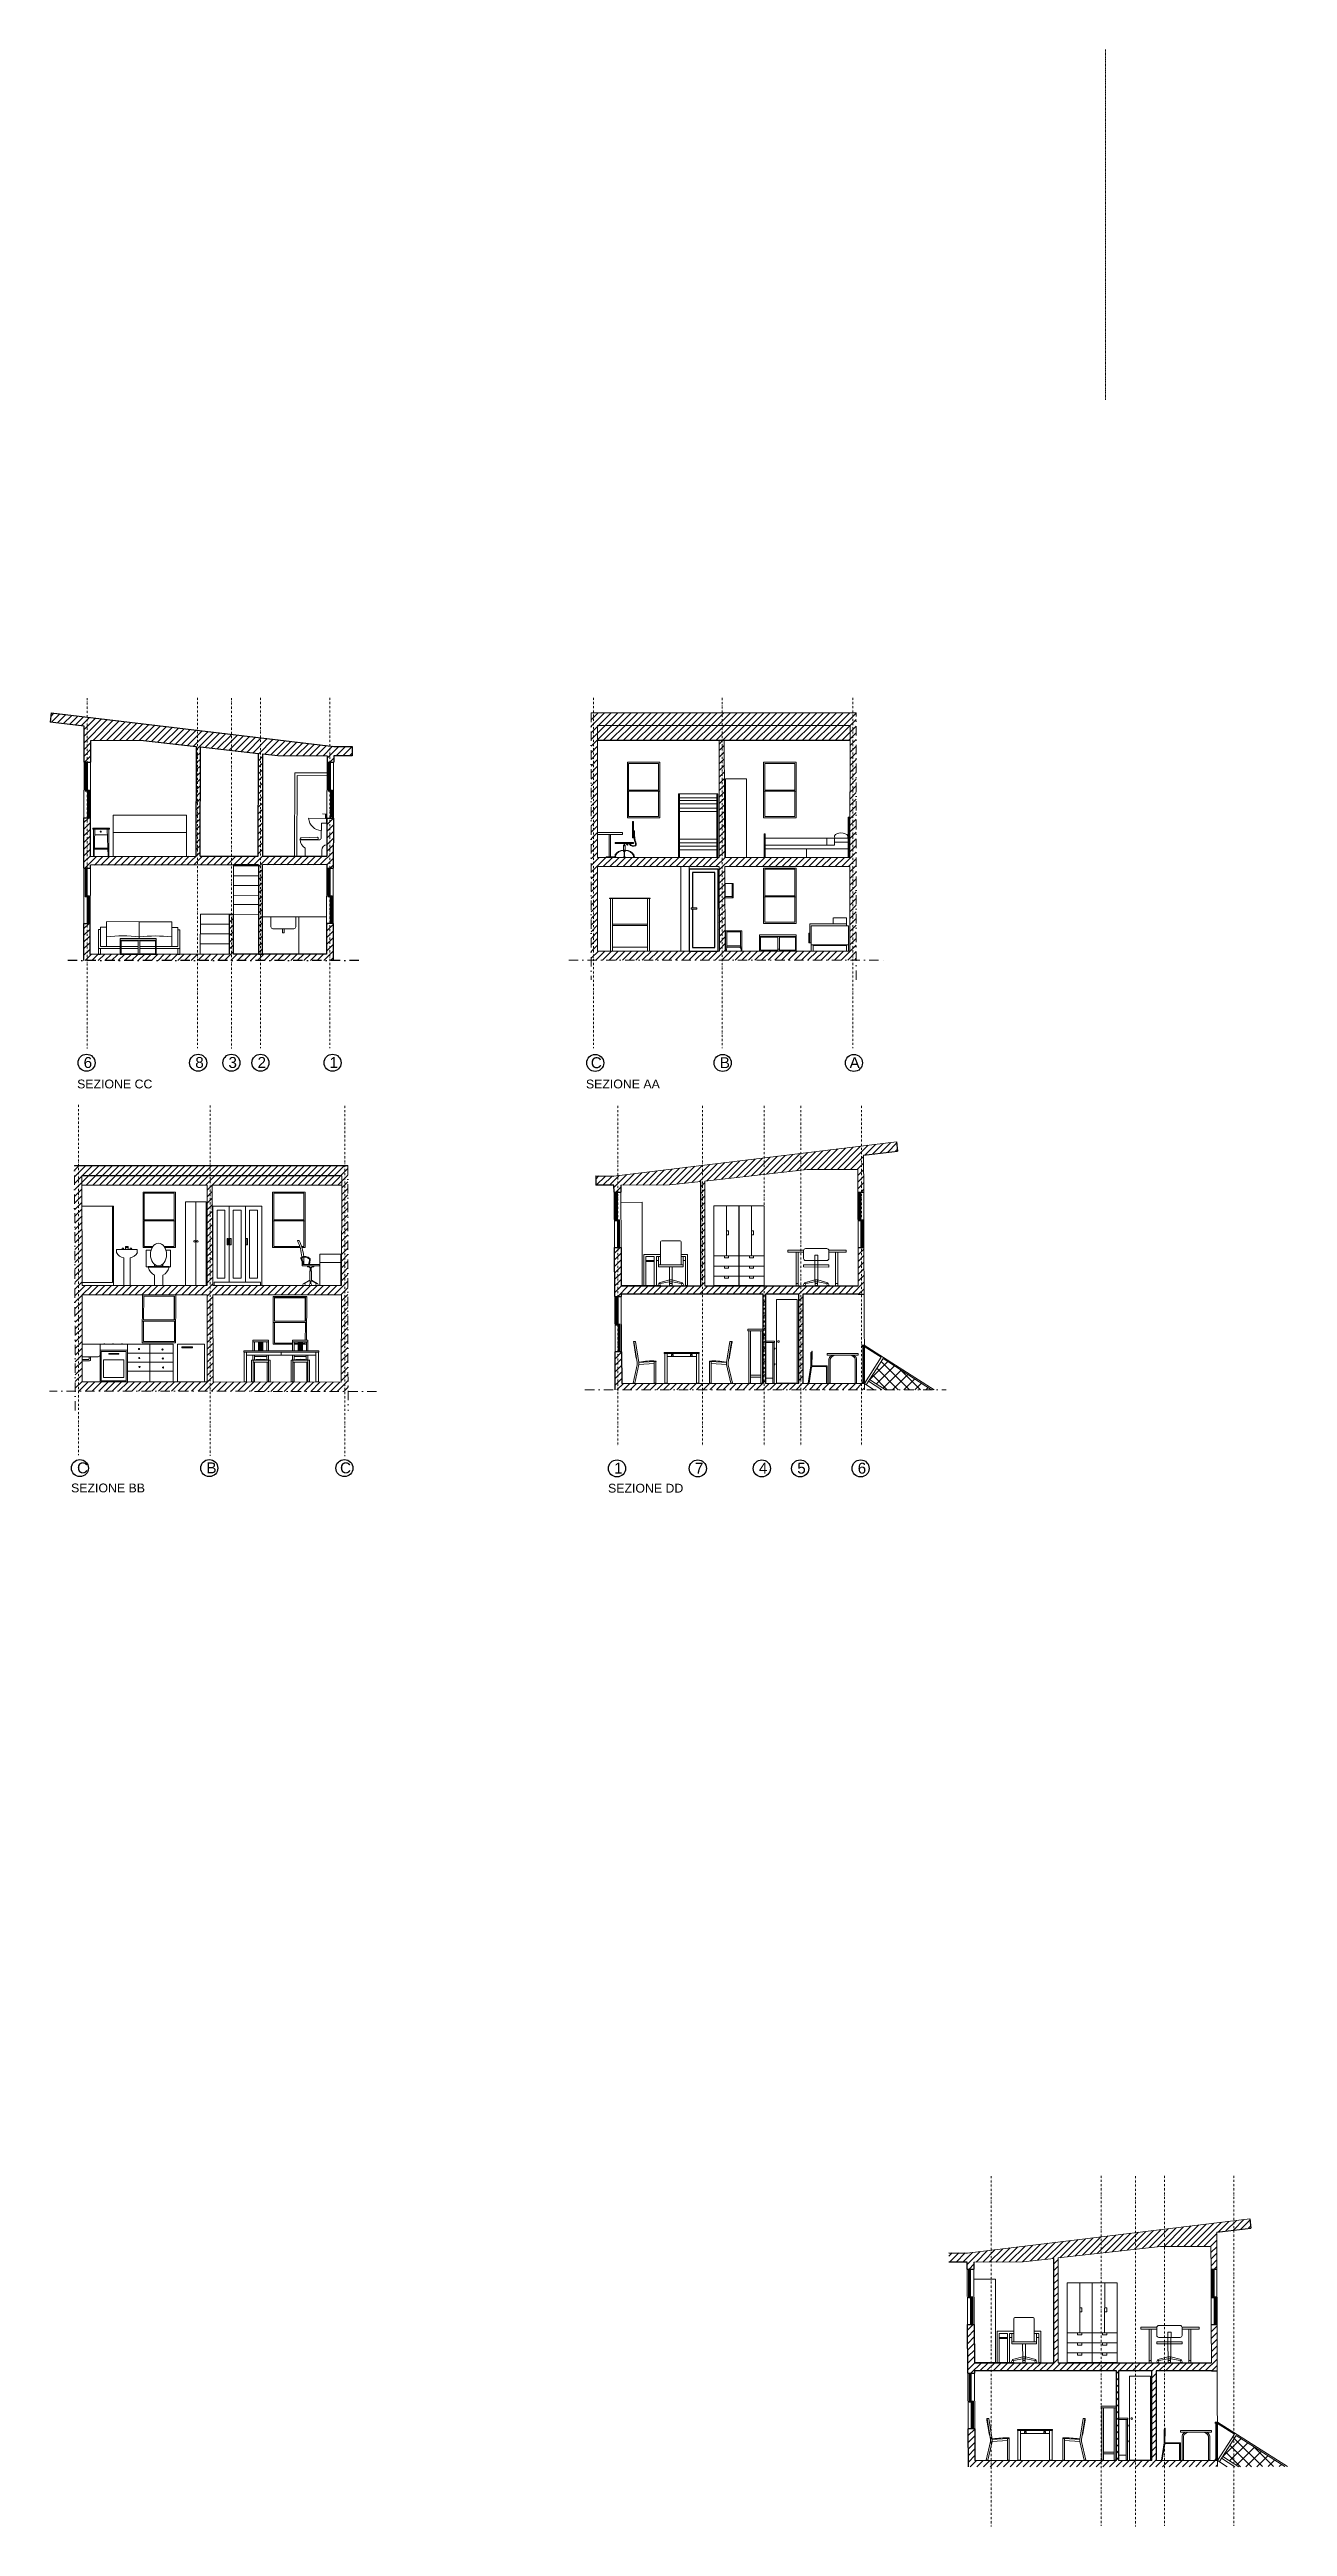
# Model space of a CAD drawing. Header units: centimetres. Extents: x -3748 to 36104, y 2014 to 15840.
# Drawn here: x -2203 to 769, y 9096 to 15039 of the extents above; entities that cross this region are included whole.
import ezdxf

# ---------------------------------------------------------------- set-up
doc = ezdxf.new("R2010")
doc.units = ezdxf.units.CM
doc.header["$MEASUREMENT"] = 0
doc.linetypes.add('DASHDOT', pattern=[1, 0.5, -0.25, 0, -0.25])
for name, color, linetype, lineweight in [('Arredi', 3, 'Continuous', 15), ('Dettagli', 3, 'Continuous', 18), ('finestre', 4, 'Continuous', 15), ('linee', 252, 'DASHDOT', 13), ('Muri esterni', 1, 'Continuous', 30), ('Muri interni', 1, 'Continuous', 25), ('Quote', 5, 'Continuous', 18), ('riempimento', 61, 'Continuous', 5), ('S.Finestre', 6, 'Continuous', 30), ('Scale', 3, 'Continuous', 18), ('tratto punto', 240, 'DASHDOT', 25)]:
    doc.layers.add(name, color=color, linetype=linetype, lineweight=lineweight)
doc.layers.add('PORTA', color=11, linetype='Continuous')
doc.layers.add('SECT-SYMB', color=2, linetype='Continuous')
doc.styles.get("Standard").update_dxf_attribs({"font": 'Arial.ttf'})

msp = doc.modelspace()

# ---------------------------------------------------------------- texts
at = {"layer": 'Arredi', "color": 0, "char_height": 21.16, "attachment_point": 1}
for s, insert in [('SEZIONE CC', (-2136.9, 12568)), ('SEZIONE AA', (-915.5, 12568)), ('SEZIONE BB', (-2151.4, 11598.8)), ('SEZIONE DD', (-862.4, 11598.2))]:
    msp.add_mtext_dynamic_manual_height_columns(s, width=414.248, gutter_width=1, heights=[0], dxfattribs=dict(at, insert=insert))
at = {"layer": 'SECT-SYMB', "char_height": 26.2, "attachment_point": 1}
for s, insert in [('6', (-2121.2, 12622.1)), ('8', (-1853.3, 12622.1)), ('3', (-1773.6, 12622.1)), ('2', (-1703.8, 12622.1)), ('1', (-1530.7, 12622.1)), ('C', (-903.8, 12621.6)), ('B', (-594.2, 12621.6)), ('A', (-282.7, 12621.6)), ('C', (-2137.1, 11649.5)), ('B', (-1826.6, 11649.5)), ('C', (-1505.8, 11649.5)), ('1', (-847.9, 11648.8)), ('7', (-653.8, 11648.8)), ('4', (-500.3, 11648.8)), ('5', (-408.2, 11648.8)), ('6', (-263.1, 11648.8))]:
    msp.add_mtext_dynamic_manual_height_columns(s, width=58.855, gutter_width=1, heights=[0], dxfattribs=dict(at, insert=insert))

# ---------------------------------------------------------------- hatches: boundary and pattern name
at = {"layer": 'Arredi'}
h = msp.add_hatch(dxfattribs=at)
h.set_pattern_fill('ANSI31', color=256, scale=20)
h.set_pattern_definition([(45, (-0.0554, 1.683), (-1.76776695, 1.76776695), [])])
h.paths.add_polyline_path([(-252.6, 11930.6), (-252.6, 11927.6), (-247.5, 11927.6), (-247.4, 11930.6)])
h = msp.add_hatch(dxfattribs=at)
h.set_pattern_fill('ANSI31', color=256, scale=20)
h.set_pattern_definition([(45, (847.8515, -2582.2354), (-1.76776695, 1.76776695), [])])
h.paths.add_polyline_path([(595.3, 9346.7), (595.3, 9343.7), (600.4, 9343.7), (600.5, 9346.7)])
at = {"layer": 'Dettagli'}
h = msp.add_hatch(dxfattribs=at)
h.set_pattern_fill('ANSI31', color=256, scale=20)
h.paths.add_polyline_path([(-252.6, 11841.7), (-252.6, 11838.7), (-247.1, 11838.7), (-247.1, 11841.7)])
h = msp.add_hatch(dxfattribs=at)
h.set_pattern_fill('ANSI31', color=256, scale=20)
h.set_pattern_definition([(45, (847.907, -2583.9183), (-1.76776695, 1.76776695), [])])
h.paths.add_polyline_path([(595.3, 9257.7), (595.3, 9254.7), (600.8, 9254.7), (600.8, 9257.7)])
at = {"layer": 'riempimento'}
h = msp.add_hatch(dxfattribs=at)
h.set_pattern_fill('ANSI31', color=256, scale=90)
h.paths.add_polyline_path([(-2199.2, 13447.8), (-2201.8, 13425.7), (-2120, 13416.2), (-2120.2, 13329.2), (-2104.1, 13329.2), (-2103.9, 13381.8), (-1984.5, 13382), (-1850.9, 13367.2), (-1851.9, 13103.7), (-2105, 13103.2), (-2104.6, 13196.2), (-2120.4, 13196.2), (-2120.6, 13075.6), (-2105.1, 13075.6), (-2105.1, 13082.5), (-1761.1, 13083.2), (-1701.5, 13083.3), (-1701.5, 12868.9), (-1692.1, 12868.9), (-1692.1, 13083.3), (-1537.7, 13083.7), (-1537.7, 13075.6), (-1521.9, 13075.6), (-1521.1, 13195.5), (-1537.3, 13195.5), (-1537.6, 13104.3), (-1692.1, 13104), (-1691.8, 13349.6), (-1655.3, 13345.5), (-1536.9, 13345.1), (-1536.9, 13329.2), (-1520.7, 13329.2), (-1520.6, 13344.9), (-1476.7, 13344.9), (-1476.7, 13367.2), (-1520.5, 13367.2)])
h.paths.add_polyline_path([(-1840.9, 13366.1), (-1701.7, 13350.7), (-1702.1, 13104), (-1841.9, 13103.7)], flags=16)
h = msp.add_hatch(dxfattribs=at)
h.set_pattern_fill('ANSI31', color=256, scale=90)
h.paths.add_polyline_path([(-903.3, 13448.3), (-902.9, 12854.6), (-266.6, 12854.6), (-266.8, 13448.3)])
h.paths.add_polyline_path([(-281, 13417.9), (-281.8, 13101), (-582.2, 13101), (-583.5, 13382), (-595.8, 13382), (-595.5, 13101), (-887.6, 13101), (-887.7, 13417.9), (-583.6, 13417.9)], flags=16)
h.paths.add_polyline_path([(-489, 13329.2), (-411, 13329.2), (-411, 13196.2), (-489, 13196.2)], flags=0)
h.paths.add_polyline_path([(-486.1, 13326.6), (-413.9, 13326.6), (-413.9, 13271.3), (-413.9, 13262.7), (-486.1, 13262.7), (-486.1, 13271.3)], flags=0)
h.paths.add_polyline_path([(-413.9, 13260.1), (-413.9, 13199.1), (-486.1, 13199.1), (-486.1, 13260.1)], flags=0)
h.paths.add_polyline_path([(-738, 13329.2), (-738, 13196.2), (-816, 13196.2), (-816, 13329.2)], flags=0)
h.paths.add_polyline_path([(-740.9, 13326.6), (-740.9, 13271.3), (-740.9, 13262.7), (-813.1, 13262.7), (-813.1, 13271.3), (-813.1, 13326.6)], flags=0)
h.paths.add_polyline_path([(-740.9, 13260.1), (-740.9, 13199.1), (-813.1, 13199.1), (-813.1, 13260.1)], flags=0)
h.paths.add_polyline_path([(-281.8, 13079.1), (-282.4, 12876.4), (-581.1, 12876.4), (-582.1, 13079.1)], flags=16)
h.paths.add_polyline_path([(-595.5, 13079.1), (-595.2, 12876.4), (-658.6, 12876.4), (-887.5, 12876.4), (-887.6, 13079.1), (-658.6, 13079.1)], flags=16)
h.paths.add_polyline_path([(-489, 13075.6), (-411, 13075.6), (-411, 12942.6), (-489, 12942.6)], flags=0)
h.paths.add_polyline_path([(-486.1, 13073), (-413.9, 13073), (-413.9, 13017.7), (-413.9, 13009.1), (-486.1, 13009.1), (-486.1, 13017.7)], flags=0)
h.paths.add_polyline_path([(-413.9, 13006.5), (-413.9, 12945.5), (-486.1, 12945.5), (-486.1, 13006.5)], flags=0)
h.paths.add_polyline_path([(-583.6, 13417.9), (-887.7, 13417.9), (-887.7, 13382), (-281.1, 13382), (-281, 13417.9)], flags=0)
h = msp.add_hatch(dxfattribs=at)
h.set_pattern_fill('ANSI31', color=256, scale=90)
h.paths.add_polyline_path([(-281, 13417.9), (-583.6, 13417.9), (-887.7, 13417.9), (-887.7, 13382), (-281.1, 13382)])
h = msp.add_hatch(dxfattribs=at)
h.set_pattern_fill('ANSI31', color=256, scale=90)
h.paths.add_polyline_path([(-1521.9, 12942.6), (-1538.2, 12942.6), (-1538.4, 12869.2), (-1761.8, 12868.8), (-1761.5, 12964.5), (-1771.9, 12964.6), (-1772.2, 12868.8), (-2105.9, 12868.2), (-2105.6, 12942.6), (-2120.6, 12942.6), (-2120.9, 12853.4), (-1522.2, 12853.9)])
h = msp.add_hatch(dxfattribs=at)
h.set_pattern_fill('ANSI31', color=256, scale=90)
h.paths.add_polyline_path([(-2143.3, 12362.2), (-2141.3, 11843), (-2141.4, 11820.4), (-1486.6, 11819.8), (-1486.6, 11842.2), (-1486.9, 12362.2)])
h.paths.add_polyline_path([(-1501.7, 12336.7), (-1502.3, 12073.8), (-1811.1, 12073.8), (-1812.5, 12315), (-1501.8, 12315), (-1501.7, 12336.7), (-2125.2, 12336.7), (-2125.2, 12315), (-1825.1, 12315), (-1824.8, 12073.8), (-2125.1, 12073.8), (-2125.2, 12336.7)], flags=16)
h.paths.add_polyline_path([(-1824.8, 12051.3), (-1824.5, 11842.6), (-2125, 11842.9), (-2125.1, 12051.3)], flags=16)
h.paths.add_polyline_path([(-1811, 12051.3), (-1502.4, 12051.3), (-1502.9, 11842.2), (-1810, 11842.6)], flags=16)
h = msp.add_hatch(dxfattribs=at)
h.set_pattern_fill('ANSI31', color=256, scale=90)
h.paths.add_polyline_path([(-484.6, 12053.4), (-404.7, 12053.4), (-404.7, 11838.6), (-484.6, 11838.6)], flags=16)
h.paths.add_polyline_path([(-458.3, 12040.6), (-408.3, 12040.6), (-408.3, 11839.4), (-458.3, 11839.4)], flags=0)
edge = h.paths.add_edge_path(flags=0)
edge.add_line((-484.6, 11940.4), (-462.6, 11940.4))
edge.add_line((-462.6, 11940.4), (-462.6, 11937.4))
edge.add_line((-462.6, 11937.4), (-463.6, 11937.4))
edge.add_line((-463.6, 11937.4), (-463.6, 11923.1))
edge.add_line((-463.6, 11923.1), (-462.6, 11923.1))
edge.add_ellipse((-462.1, 11922.4), major_axis=(0, -1.5), ratio=0.357638, start_angle=300, end_angle=600, ccw=False)
edge.add_line((-462.6, 11921.6), (-463.6, 11921.6))
edge.add_line((-463.6, 11921.6), (-463.6, 11885.5))
edge.add_line((-463.6, 11885.5), (-462.6, 11885.5))
edge.add_ellipse((-462.1, 11884.8), major_axis=(0, -1.5), ratio=0.357638, start_angle=300, end_angle=600, ccw=False)
edge.add_line((-462.6, 11884), (-463.6, 11884))
edge.add_line((-463.6, 11884), (-463.6, 11839.4))
edge.add_line((-463.6, 11839.4), (-466.6, 11839.4))
edge.add_line((-466.6, 11839.4), (-466.6, 11851.4))
edge.add_line((-466.6, 11851.4), (-484.6, 11851.4))
edge.add_line((-484.6, 11851.4), (-484.6, 11937.4))
edge.add_line((-484.6, 11937.4), (-484.6, 11940.4))
h.paths.add_polyline_path([(-451.3, 11939.4, -1), (-455.3, 11939.4, -1)], flags=0)
h.paths.add_polyline_path([(-260.9, 11838.7), (-260.9, 11838.7), (-394.5, 11838.6), (-394.5, 12053.4), (-247.9, 12053.4), (-248.3, 12164.8), (-262.3, 12164.8), (-261.9, 12073.1), (-629.8, 12073.1), (-629.8, 12324.6), (-384.5, 12352.3), (-263.1, 12352.3), (-262.9, 12297.8), (-248.8, 12297.8), (-249.1, 12386.9), (-167.3, 12396.4), (-170, 12418.5), (-848.3, 12336.5), (-892, 12336.7), (-892.1, 12314.4), (-848.2, 12314.4), (-848.1, 12297.8), (-832, 12297.8), (-832.1, 12314.5), (-713.7, 12315.1), (-640, 12323.4), (-640, 12073.1), (-830.8, 12073.1), (-831.3, 12164.8), (-847.3, 12164.8), (-846.5, 12047.9), (-830.7, 12047.9), (-830.7, 12053.4), (-489.7, 12053.4), (-489.7, 11969.4), (-489.6, 11969.4), (-489.6, 11965.4), (-489.7, 11838.6), (-829.6, 11838.6), (-830, 11914.9), (-845.6, 11914.9), (-845.1, 11823.3), (-247, 11823.9), (-247.1, 11838.7)])
h = msp.add_hatch(dxfattribs=at)
h.set_pattern_fill('ANSI37', color=256, scale=150)
h.set_pattern_definition([(45, (-0.055, -9.006), (-13.258252, 13.258252), []), (135, (-0.055, -9.006), (-13.258252, -13.258252), [])])
h.paths.add_polyline_path([(-196.3, 11823.8), (-85.6, 11823.9), (-202.3, 11899), (-234.7, 11848.6)])
h = msp.add_hatch(dxfattribs=at)
h.set_pattern_fill('ANSI31', color=256, scale=90)
h.set_pattern_definition([(45, (847.907, -2583.918), (-7.954951, 7.954951), [])])
h.paths.add_polyline_path([(363.3, 9469.5), (443.2, 9469.5), (443.2, 9254.7), (363.3, 9254.7)], flags=16)
h.paths.add_polyline_path([(389.6, 9456.7), (439.6, 9456.7), (439.6, 9255.5), (389.6, 9255.5)], flags=0)
edge = h.paths.add_edge_path(flags=0)
edge.add_line((363.3, 9356.5), (385.3, 9356.5))
edge.add_line((385.3, 9356.5), (385.3, 9353.5))
edge.add_line((385.3, 9353.5), (384.3, 9353.5))
edge.add_line((384.3, 9353.5), (384.3, 9339.2))
edge.add_line((384.3, 9339.2), (385.3, 9339.2))
edge.add_ellipse((385.8, 9338.5), major_axis=(0, -1.5), ratio=0.357638, start_angle=300, end_angle=600, ccw=False)
edge.add_line((385.3, 9337.7), (384.3, 9337.7))
edge.add_line((384.3, 9337.7), (384.3, 9301.6))
edge.add_line((384.3, 9301.6), (385.3, 9301.6))
edge.add_ellipse((385.8, 9300.9), major_axis=(0, -1.5), ratio=0.357638, start_angle=300, end_angle=600, ccw=False)
edge.add_line((385.3, 9300.1), (384.3, 9300.1))
edge.add_line((384.3, 9300.1), (384.3, 9255.5))
edge.add_line((384.3, 9255.5), (381.3, 9255.5))
edge.add_line((381.3, 9255.5), (381.3, 9267.5))
edge.add_line((381.3, 9267.5), (363.3, 9267.5))
edge.add_line((363.3, 9267.5), (363.3, 9353.5))
edge.add_line((363.3, 9353.5), (363.3, 9356.5))
h.paths.add_polyline_path([(396.6, 9355.5, -1), (392.6, 9355.5, -1)], flags=0)
h.paths.add_polyline_path([(587, 9254.7), (587, 9254.7), (453.4, 9254.7), (453.4, 9469.5), (600, 9469.5), (599.6, 9580.9), (585.6, 9580.9), (586, 9489.1), (218.1, 9489.1), (218.1, 9740.7), (463.4, 9768.4), (584.8, 9768.4), (585, 9713.9), (599.1, 9713.9), (598.8, 9802.9), (680.6, 9812.5), (677.9, 9834.6), (-0.4, 9752.6), (-44.1, 9752.7), (-44.2, 9730.5), (-0.3, 9730.5), (-0.2, 9713.9), (15.9, 9713.9), (15.8, 9730.6), (134.3, 9731.2), (208, 9739.5), (208, 9489.1), (17.1, 9489.1), (16.6, 9580.9), (0.7, 9580.9), (1.4, 9464), (17.2, 9464), (17.2, 9469.5), (358.2, 9469.5), (358.2, 9385.5), (358.3, 9385.5), (358.3, 9381.5), (358.2, 9254.7), (18.3, 9254.6), (17.9, 9331), (2.3, 9331), (2.8, 9239.4), (600.9, 9240), (600.8, 9254.7)])
h = msp.add_hatch(dxfattribs=at)
h.set_pattern_fill('ANSI37', color=256, scale=150)
h.set_pattern_definition([(45, (847.851, -2592.924), (-13.258252, 13.258252), []), (135, (847.851, -2592.924), (-13.258252, -13.258252), [])])
h.paths.add_polyline_path([(651.6, 9239.9), (762.3, 9240), (645.6, 9315.1), (613.2, 9264.7)])

# ---------------------------------------------------------------- linework, layer by layer
at = {"layer": 'Arredi', "lineweight": 0}
for p, q in [((-1615.2, 13104.2), (-1614.6, 13304.2)), ((-1614.6, 13304.2), (-1537, 13303.9)), ((-1609.1, 13104.2), (-1608.5, 13297.2)), ((-1608.5, 13297.2), (-1537, 13297)), ((-693.4, 13101.1), (-693.4, 13253.5)), ((-667.2, 13253.5), (-667.2, 13253.5)), ((-598.7, 13253.5), (-598.7, 13101.1)), ((-286.2, 13101), (-286.2, 13198)), ((-286.2, 13198), (-283.8, 13198)), ((-283.8, 13198), (-283.8, 13101)), ((-1561.4, 13144), (-1602.1, 13144.1)), ((-1556.3, 13143.5), (-1601.6, 13143.6)), ((-1598, 13148), (-1559.9, 13149.7)), ((-1550.6, 13183.3), (-1550.8, 13147)), ((-1537.4, 13183.5), (-1550.6, 13183.3)), ((-1537.6, 13131.5), (-1537.4, 13183.5)), ((-887.4, 13160.9), (-828.1, 13160.9)), ((-828.1, 13156), (-887.4, 13156)), ((-859.6, 13160.9), (-859.6, 13160.9)), ((-859.6, 13102.8), (-859.6, 13156)), ((-856.5, 13102.8), (-856.5, 13156)), ((-828.1, 13160.9), (-828.1, 13155.9)), ((-819.4, 13134.7), (-815.8, 13130.4)), ((-814.4, 13131), (-816.9, 13134.7)), ((-801.1, 13164.7), (-799.2, 13164.7)), ((-487.5, 13157.4), (-485.1, 13157.3)), ((-487.5, 13101), (-487.5, 13157.4)), ((-485.1, 13157.3), (-485.2, 13101)), ((-1589.6, 13123.5), (-1589.6, 13104.6)), ((-1589.6, 13104.6), (-1549.3, 13104.4)), ((-1549.3, 13104.4), (-1549.2, 13118.2)), ((-845.7, 13106.2), (-845.7, 13103.8)), ((-845.5, 13105.7), (-845.5, 13105.5)), ((-844.5, 13105.4), (-844.5, 13103.2)), ((-815.8, 13130.4), (-814.4, 13131)), ((-801.2, 13105.9), (-801.2, 13103.3)), ((-799.9, 13105.6), (-799.9, 13105.4)), ((-799.9, 13105.6), (-799.9, 13103.1)), ((-598.7, 13101), (-693.4, 13101)), ((-485.1, 13121.4), (-286.2, 13121.4)), ((-385.7, 13101), (-385.7, 13121.4)), ((-581.3, 13004), (-581.3, 13038.2)), ((-564.7, 13038.2), (-564.7, 13004)), ((-851.8, 12886.1), (-851.8, 13002.1)), ((-767.7, 12886.1), (-767.7, 13002.1)), ((-564.7, 13007), (-581.3, 13007)), ((-2085.5, 12882.8), (-2085.3, 12928)), ((-1990, 12900.8), (-2031.3, 12900.9)), ((-1987.8, 12946), (-1988, 12910.4)), ((-1948.8, 12900.6), (-1986.2, 12900.8)), ((-1890.6, 12882.2), (-1890.5, 12927.3)), ((-851.8, 12940.8), (-767.7, 12940.8)), ((-851.8, 12937.8), (-767.7, 12937.8)), ((-544.2, 12922.1), (-577.4, 12922.1)), ((-454.7, 12909.6), (-496.7, 12909.6)), ((-412.8, 12909.6), (-450.8, 12909.6)), ((-290.2, 12941.8), (-290.2, 12936.9)), ((-2085.5, 12882.8), (-2033.3, 12882.7)), ((-2031.4, 12882.7), (-1990.1, 12882.5)), ((-1986.2, 12882.5), (-1948.8, 12882.4)), ((-1946.9, 12882.4), (-1890.6, 12882.2)), ((-605.9, 12876.4), (-607.8, 12876.4)), ((-578.4, 12876.4), (-578.4, 12882.1)), ((-544.2, 12888.9), (-577.4, 12888.9)), ((-543.2, 12876.2), (-543.2, 12882.1)), ((-496.7, 12881.3), (-498.6, 12881.3)), ((-450.8, 12881.3), (-454.7, 12881.3)), ((-410.8, 12881.3), (-412.8, 12881.3)), ((-1772, 12081.8), (-1772, 12264.3)), ((-1732.9, 12081.8), (-1732.9, 12264.3)), ((-780.4, 12273.7), (-831.9, 12273.4)), ((-780.4, 12073.7), (-780.4, 12273.7)), ((-608.2, 12265.2), (-608.2, 12073.7)), ((-548.2, 12265.2), (-608.2, 12265.2)), ((-608.2, 12265.2), (-608.2, 12145.2)), ((-578.2, 12145.2), (-578.2, 12265.2)), ((-548.2, 12073.7), (-548.2, 12265.2)), ((-547.8, 12265.2), (-547.8, 12073.7)), ((-487.8, 12265.2), (-547.8, 12265.2)), ((-518.2, 12145.2), (-517.8, 12265.2)), ((-487.8, 12073.7), (-487.8, 12265.2)), ((-578.2, 12205.2), (-573.2, 12205.2)), ((-573.2, 12195.2), (-578.2, 12195.2)), ((-573.2, 12205.2), (-573.2, 12195.2)), ((-518, 12205.2), (-513, 12205.2)), ((-513, 12195.2), (-518, 12195.2)), ((-513, 12205.2), (-513, 12195.2)), ((-1951, 12119.7), (-1951, 12124)), ((-1930.9, 12119.7), (-1930.9, 12124.7)), ((-1607.9, 12182), (-1603.7, 12182)), ((-1554.9, 12121.3), (-1554.9, 12124.1)), ((-776.4, 12148.7), (-736.1, 12148.7)), ((-776.4, 12073.7), (-776.4, 12148.7)), ((-776.4, 12148.7), (-776.4, 12133.7)), ((-751.4, 12143.7), (-771.4, 12143.7)), ((-771.4, 12143.7), (-771.4, 12073.7)), ((-771.4, 12133.7), (-751.4, 12133.7)), ((-771.4, 12133.7), (-771.4, 12131.2)), ((-771.4, 12131.2), (-751.4, 12131.2)), ((-751.4, 12143.7), (-751.4, 12073.7)), ((-736.1, 12143.7), (-746.4, 12143.7)), ((-746.4, 12073.7), (-746.4, 12143.7)), ((-746.4, 12133.7), (-741.1, 12133.7)), ((-736.1, 12143.4), (-741.1, 12143.4)), ((-741.1, 12143.4), (-741.1, 12123.4)), ((-736.1, 12178.9), (-736.1, 12143.4)), ((-736.1, 12123.4), (-736.1, 12143.4)), ((-733.6, 12181.4), (-689.6, 12181.4)), ((-687.1, 12178.9), (-687.1, 12143.4)), ((-687.1, 12148.7), (-671.4, 12148.7)), ((-676.4, 12143.7), (-687.1, 12143.7)), ((-687.1, 12123.4), (-687.1, 12143.4)), ((-687.1, 12143.4), (-682.1, 12143.4)), ((-682.1, 12143.4), (-682.1, 12123.4)), ((-682.1, 12133.7), (-676.4, 12133.7)), ((-676.4, 12073.7), (-676.4, 12143.7)), ((-671.4, 12148.7), (-671.4, 12073.7)), ((-608.2, 12169.7), (-608.2, 12073.7)), ((-608.2, 12169.7), (-608.2, 12119.7)), ((-608.2, 12169.7), (-608.2, 12109.7)), ((-608.2, 12145.2), (-487.8, 12145.2)), ((-578.2, 12145.2), (-583.2, 12145.2)), ((-583.2, 12145.2), (-583.2, 12140.2)), ((-583.2, 12140.2), (-573.2, 12140.2)), ((-573.2, 12140.2), (-573.2, 12145.2)), ((-518.2, 12145.2), (-523.2, 12145.2)), ((-523.2, 12145.2), (-523.2, 12140.2)), ((-523.2, 12140.2), (-513.2, 12140.2)), ((-513.2, 12140.2), (-513.2, 12145.2)), ((-431.2, 12158.7), (-393.1, 12158.7)), ((-431.2, 12158.7), (-431.2, 12153.7)), ((-431.2, 12153.7), (-393.2, 12153.7)), ((-411.2, 12153.7), (-411.2, 12073.7)), ((-406.2, 12073.7), (-406.2, 12153.7)), ((-393.2, 12158.7), (-393.2, 12153.7)), ((-393.2, 12157.7), (-393.2, 12138.9)), ((-332.2, 12123.7), (-393.2, 12123.7)), ((-393.2, 12118.7), (-393.2, 12123.7)), ((-388.2, 12162.7), (-337.2, 12162.7)), ((-337.2, 12133.9), (-388.2, 12133.9)), ((-366.2, 12118.4), (-366.2, 12146.9)), ((-366.2, 12146.9), (-358.9, 12146.9)), ((-359.2, 12118.4), (-358.9, 12146.9)), ((-332.3, 12158.7), (-291.2, 12158.7)), ((-332.2, 12153.2), (-332.2, 12158.7)), ((-332.2, 12157.7), (-332.2, 12138.9)), ((-332.2, 12153.7), (-291.2, 12153.7)), ((-332.2, 12118.2), (-332.2, 12123.7)), ((-316.2, 12073.7), (-316.2, 12153.7)), ((-311.2, 12153.7), (-311.2, 12073.7)), ((-291.2, 12158.7), (-291.2, 12153.7)), ((-1948, 12119.7), (-1948, 12122.7)), ((-1933.9, 12119.7), (-1933.9, 12123.1)), ((-1930.9, 12098.8), (-1930.9, 12073.8)), ((-1590.8, 12078.4), (-1578.5, 12085.7)), ((-1577.6, 12109.3), (-1575.1, 12109.3)), ((-1577.1, 12084.4), (-1577.1, 12078.7)), ((-1576, 12084.4), (-1576, 12078.7)), ((-1562.2, 12078.5), (-1574.4, 12085.6)), ((-830.8, 12073.7), (-735.3, 12073.7)), ((-746.4, 12073.7), (-776.4, 12073.7)), ((-776.4, 12073.7), (-746.4, 12073.7)), ((-741.1, 12123.4), (-682.1, 12123.4)), ((-741.1, 12123.4), (-741.1, 12118.4)), ((-741.1, 12118.4), (-682.1, 12118.4)), ((-715, 12087.5), (-739.6, 12080.7)), ((-739.6, 12078.7), (-739.6, 12080.7)), ((-739.6, 12078.7), (-737.1, 12078.7)), ((-715, 12082.8), (-737.1, 12078.7)), ((-715.1, 12118.4), (-715, 12082.8)), ((-715, 12087.5), (-708.1, 12087.5)), ((-715, 12082.8), (-708.1, 12082.8)), ((-715, 12082.8), (-714.5, 12082.8)), ((-714.5, 12082.8), (-714.5, 12087.5)), ((-714.5, 12082.8), (-714.5, 12073.7)), ((-708.7, 12078.7), (-714.5, 12078.7)), ((-714.5, 12073.7), (-708.7, 12073.7)), ((-708.7, 12082.8), (-708.7, 12087.5)), ((-708.2, 12082.8), (-708.7, 12082.8)), ((-708.7, 12082.8), (-708.7, 12073.7)), ((-708.2, 12082.8), (-686.1, 12078.7)), ((-708.1, 12118.4), (-708.1, 12082.8)), ((-708.1, 12087.5), (-683.6, 12080.7)), ((-686.1, 12078.7), (-683.6, 12078.7)), ((-683.6, 12080.7), (-683.6, 12078.7)), ((-682.1, 12123.4), (-682.1, 12118.4)), ((-671.4, 12073.7), (-676.4, 12073.7)), ((-671.4, 12073.7), (-676.4, 12073.7)), ((-608.2, 12120.7), (-487.8, 12120.7)), ((-608.2, 12109.7), (-608.2, 12097.7)), ((-487.8, 12096.7), (-608.2, 12096.7)), ((-608.2, 12073.7), (-578.2, 12073.7)), ((-608.2, 12073.7), (-548.2, 12073.7)), ((-583.2, 12120.7), (-583.2, 12115.7)), ((-583.2, 12115.7), (-573.2, 12115.7)), ((-583.2, 12096.7), (-583.2, 12091.7)), ((-583.2, 12091.7), (-573.2, 12091.7)), ((-573.2, 12115.7), (-573.2, 12120.7)), ((-573.2, 12091.7), (-573.2, 12096.7)), ((-547.8, 12073.7), (-487.8, 12073.7)), ((-523.2, 12120.7), (-523.2, 12115.7)), ((-523.2, 12115.7), (-513.2, 12115.7)), ((-523.2, 12096.7), (-523.2, 12091.7)), ((-523.2, 12091.7), (-513.2, 12091.7)), ((-513.2, 12115.7), (-513.2, 12120.7)), ((-513.2, 12091.7), (-513.2, 12096.7)), ((-406.2, 12078.7), (-411.2, 12078.7)), ((-393.2, 12118.7), (-332.2, 12118.2)), ((-366.1, 12087.5), (-390.7, 12080.7)), ((-390.7, 12078.7), (-390.7, 12080.7)), ((-390.7, 12078.7), (-388.2, 12078.7)), ((-366.1, 12082.8), (-388.2, 12078.7)), ((-366.2, 12118.4), (-366.1, 12082.8)), ((-366.1, 12087.5), (-359.2, 12087.5)), ((-366.1, 12082.8), (-359.2, 12082.8)), ((-366.1, 12082.8), (-365.6, 12082.8)), ((-365.6, 12082.8), (-365.6, 12087.5)), ((-365.6, 12082.8), (-365.6, 12073.7)), ((-359.8, 12078.7), (-365.6, 12078.7)), ((-359.8, 12073.7), (-365.6, 12073.7)), ((-359.8, 12082.8), (-359.8, 12087.5)), ((-359.3, 12082.8), (-359.8, 12082.8)), ((-359.8, 12082.8), (-359.8, 12073.7)), ((-359.3, 12082.8), (-337.2, 12078.7)), ((-359.2, 12118.4), (-359.2, 12082.8)), ((-359.2, 12087.5), (-334.7, 12080.7)), ((-337.2, 12078.7), (-334.7, 12078.7)), ((-331.2, 12073.7), (-336.2, 12073.7)), ((-334.7, 12078.7), (-334.7, 12080.7)), ((-311.2, 12078.7), (-316.2, 12078.7)), ((-2081.9, 11933.2), (-1906.4, 11933.2)), ((-2081.9, 11918.6), (-2015.9, 11918.6)), ((-2081.9, 11908.1), (-2081.9, 11842.7)), ((-2015.9, 11933.2), (-2015.9, 11842.8)), ((-2015.9, 11911.2), (-1906.4, 11911.2)), ((-2015.9, 11889.6), (-1906.4, 11889.6)), ((-2015.9, 11889.6), (-1906.4, 11889.6)), ((-1962.6, 11842.7), (-1962.6, 11933.2)), ((-1906.4, 11933.2), (-1906.4, 11842.7)), ((-1896.3, 11933.2), (-1831.2, 11933.2)), ((-1896.3, 11933.2), (-1896.3, 11842.7)), ((-1831.2, 11933.2), (-1831.2, 11842.7)), ((-1677.8, 11939), (-1714.9, 11939)), ((-1714.9, 11906.9), (-1714.9, 11895.4)), ((-1713.9, 11889.9), (-1713.9, 11894.9)), ((-1710.9, 11916.9), (-1710.9, 11939)), ((-1710.9, 11906.9), (-1710.9, 11896)), ((-1710.9, 11903.9), (-1681.8, 11903.9)), ((-1701.4, 11916.9), (-1701.4, 11939)), ((-1700.4, 11916.9), (-1700.4, 11939)), ((-1698.4, 11916.9), (-1698.4, 11939)), ((-1697.4, 11916.9), (-1697.4, 11939)), ((-1695.4, 11916.9), (-1695.4, 11939)), ((-1694.4, 11916.9), (-1694.4, 11939)), ((-1692.4, 11916.9), (-1692.4, 11939)), ((-1691.4, 11916.9), (-1691.4, 11939)), ((-1681.8, 11916.9), (-1681.8, 11939)), ((-1681.8, 11906.9), (-1681.8, 11896.1)), ((-1677.8, 11906.9), (-1677.8, 11895.6)), ((-1677.8, 11889.9), (-1677.8, 11894.9)), ((-1663.5, 11913.9), (-1663.5, 11913.9)), ((-1646.7, 11906.9), (-1646.7, 11913.9)), ((-1582.7, 11939), (-1619.8, 11939)), ((-1619.8, 11906.9), (-1619.8, 11895.4)), ((-1618.8, 11889.9), (-1618.8, 11894.9)), ((-1615.8, 11916.9), (-1615.8, 11939)), ((-1615.8, 11906.9), (-1615.8, 11896)), ((-1615.8, 11903.9), (-1586.7, 11903.9)), ((-1606.2, 11916.9), (-1606.2, 11939)), ((-1605.2, 11916.9), (-1605.2, 11939)), ((-1603.2, 11916.9), (-1603.2, 11939)), ((-1602.2, 11916.9), (-1602.2, 11939)), ((-1600.2, 11916.9), (-1600.2, 11939)), ((-1599.2, 11916.9), (-1599.2, 11939)), ((-1597.2, 11916.9), (-1597.2, 11939)), ((-1596.2, 11916.9), (-1596.2, 11939)), ((-1589.3, 11913.9), (-1589.3, 11913.6)), ((-1586.7, 11906.9), (-1586.7, 11896.1)), ((-1586.2, 11939), (-1586.3, 11916.9)), ((-1582.7, 11906.9), (-1582.7, 11895.6)), ((-1582.7, 11889.9), (-1582.7, 11894.9)), ((-800.7, 11935.4), (-801.3, 11939.3)), ((-800.7, 11935.4), (-795.6, 11903.4)), ((-795, 11899.5), (-795.6, 11903.4)), ((-792.3, 11888.9), (-792.3, 11883.9)), ((-751.4, 11886.4), (-788.3, 11884.2)), ((-720.3, 11903.4), (-650.3, 11903.4)), ((-614.7, 11886.4), (-577.8, 11884.2)), ((-573.8, 11888.9), (-573.8, 11883.9)), ((-571.1, 11899.5), (-570.5, 11903.4)), ((-565.4, 11935.4), (-570.5, 11903.4)), ((-565.5, 11935), (-564.8, 11939)), ((-375.4, 11898.4), (-375.4, 11896.4)), ((-372.7, 11907.4), (-373.4, 11907.4)), ((-373.4, 11906.4), (-372.7, 11906.4)), ((-2015.9, 11868.1), (-1906.4, 11868.1)), ((-375.4, 11881.4), (-381.8, 11839.4)), ((-374, 11877.9), (-379.8, 11839.4)), ((-338.2, 11881.4), (-373, 11881.4)), ((-340.2, 11879.4), (-372.2, 11879.4)), ((-362.3, 11879.4), (-362.3, 11881.4)), ((-361.3, 11879.4), (-361.3, 11881.4)), ((-349.3, 11879.4), (-349.3, 11881.4)), ((-348.3, 11879.4), (-348.3, 11881.4)), ((-336.3, 11879.4), (-336.3, 11839.4)), ((67.5, 9689.8), (16, 9689.5)), ((67.5, 9489.8), (67.5, 9689.8)), ((239.7, 9681.3), (239.7, 9489.8)), ((299.7, 9681.3), (239.7, 9681.3)), ((239.7, 9681.3), (239.7, 9561.3)), ((269.7, 9561.3), (269.7, 9681.3)), ((299.7, 9489.8), (299.7, 9681.3)), ((300.1, 9681.3), (300.1, 9489.8)), ((360.1, 9681.3), (300.1, 9681.3)), ((329.7, 9561.3), (330.1, 9681.3)), ((360.1, 9489.8), (360.1, 9681.3)), ((111.8, 9595), (111.8, 9559.5)), ((114.3, 9597.5), (158.3, 9597.5)), ((160.8, 9595), (160.8, 9559.5)), ((239.7, 9585.8), (239.7, 9489.8)), ((239.7, 9585.8), (239.7, 9535.8)), ((239.7, 9585.8), (239.7, 9525.8)), ((269.7, 9621.3), (274.7, 9621.3)), ((274.7, 9611.3), (269.7, 9611.3)), ((274.7, 9621.3), (274.7, 9611.3)), ((329.9, 9621.3), (334.9, 9621.3)), ((334.9, 9611.3), (329.9, 9611.3)), ((334.9, 9621.3), (334.9, 9611.3)), ((416.7, 9574.8), (454.8, 9574.8)), ((416.7, 9574.8), (416.7, 9569.8)), ((416.7, 9569.8), (454.7, 9569.8)), ((436.7, 9569.8), (436.7, 9489.8)), ((441.7, 9489.8), (441.7, 9569.8)), ((454.7, 9574.8), (454.7, 9569.8)), ((454.7, 9573.8), (454.7, 9555)), ((459.7, 9578.8), (510.7, 9578.8)), ((515.6, 9574.8), (556.7, 9574.8)), ((515.7, 9569.3), (515.7, 9574.8)), ((515.7, 9573.8), (515.7, 9555)), ((515.7, 9569.8), (556.7, 9569.8)), ((531.7, 9489.8), (531.7, 9569.8)), ((536.7, 9569.8), (536.7, 9489.8)), ((556.7, 9574.8), (556.7, 9569.8)), ((71.5, 9564.8), (111.8, 9564.8)), ((71.5, 9489.8), (71.5, 9564.8)), ((71.5, 9564.8), (71.5, 9549.8)), ((96.5, 9559.8), (76.5, 9559.8)), ((76.5, 9559.8), (76.5, 9489.8)), ((76.5, 9549.8), (96.5, 9549.8)), ((76.5, 9549.8), (76.5, 9547.3)), ((76.5, 9547.3), (96.5, 9547.3)), ((96.5, 9559.8), (96.5, 9489.8)), ((111.8, 9559.8), (101.5, 9559.8)), ((101.5, 9489.8), (101.5, 9559.8)), ((101.5, 9549.8), (106.8, 9549.8)), ((111.8, 9559.5), (106.8, 9559.5)), ((106.8, 9559.5), (106.8, 9539.5)), ((106.8, 9539.5), (165.8, 9539.5)), ((106.8, 9539.5), (106.8, 9534.5)), ((106.8, 9534.5), (165.8, 9534.5)), ((111.8, 9539.5), (111.8, 9559.5)), ((132.8, 9534.5), (132.9, 9498.9)), ((139.8, 9534.5), (139.8, 9498.9)), ((160.8, 9564.8), (176.5, 9564.8)), ((171.5, 9559.8), (160.8, 9559.8)), ((160.8, 9539.5), (160.8, 9559.5)), ((160.8, 9559.5), (165.8, 9559.5)), ((165.8, 9559.5), (165.8, 9539.5)), ((165.8, 9549.8), (171.5, 9549.8)), ((165.8, 9539.5), (165.8, 9534.5)), ((171.5, 9489.8), (171.5, 9559.8)), ((176.5, 9564.8), (176.5, 9489.8)), ((239.7, 9561.3), (360.1, 9561.3)), ((239.7, 9536.8), (360.1, 9536.8)), ((239.7, 9525.8), (239.7, 9513.8)), ((360.1, 9512.8), (239.7, 9512.8)), ((269.7, 9561.3), (264.7, 9561.3)), ((264.7, 9561.3), (264.7, 9556.3)), ((264.7, 9556.3), (274.7, 9556.3)), ((264.7, 9536.8), (264.7, 9531.8)), ((264.7, 9531.8), (274.7, 9531.8)), ((264.7, 9512.8), (264.7, 9507.8)), ((274.7, 9556.3), (274.7, 9561.3)), ((274.7, 9531.8), (274.7, 9536.8)), ((274.7, 9507.8), (274.7, 9512.8)), ((329.7, 9561.3), (324.7, 9561.3)), ((324.7, 9561.3), (324.7, 9556.3)), ((324.7, 9556.3), (334.7, 9556.3)), ((324.7, 9536.8), (324.7, 9531.8)), ((324.7, 9531.8), (334.7, 9531.8)), ((324.7, 9512.8), (324.7, 9507.8)), ((334.7, 9556.3), (334.7, 9561.3)), ((334.7, 9531.8), (334.7, 9536.8)), ((334.7, 9507.8), (334.7, 9512.8)), ((515.7, 9539.8), (454.7, 9539.8)), ((454.7, 9534.8), (454.7, 9539.8)), ((454.7, 9534.8), (515.7, 9534.3)), ((510.7, 9550), (459.7, 9550)), ((481.7, 9534.5), (481.7, 9563)), ((481.7, 9563), (489, 9563)), ((481.7, 9534.5), (481.8, 9498.9)), ((488.7, 9534.5), (489, 9563)), ((488.7, 9534.5), (488.7, 9498.9)), ((515.7, 9534.3), (515.7, 9539.8)), ((17.1, 9489.8), (112.6, 9489.8)), ((101.5, 9489.8), (71.5, 9489.8)), ((71.5, 9489.8), (101.5, 9489.8)), ((132.9, 9503.6), (108.3, 9496.8)), ((108.3, 9494.8), (108.3, 9496.8)), ((108.3, 9494.8), (110.8, 9494.8)), ((132.9, 9498.9), (110.8, 9494.8)), ((132.9, 9503.6), (139.8, 9503.5)), ((132.9, 9498.9), (139.8, 9498.9)), ((132.9, 9498.9), (133.4, 9498.9)), ((133.4, 9498.9), (133.4, 9503.6)), ((133.4, 9498.9), (133.4, 9489.8)), ((139.2, 9494.8), (133.4, 9494.8)), ((133.4, 9489.8), (139.2, 9489.8)), ((139.2, 9498.9), (139.2, 9503.6)), ((139.7, 9498.9), (139.2, 9498.9)), ((139.2, 9498.9), (139.2, 9489.8)), ((139.7, 9498.9), (161.8, 9494.8)), ((139.8, 9503.5), (164.3, 9496.8)), ((161.8, 9494.8), (164.3, 9494.8)), ((164.3, 9496.8), (164.3, 9494.8)), ((176.5, 9489.8), (171.5, 9489.8)), ((176.5, 9489.8), (171.5, 9489.8)), ((239.7, 9489.8), (269.7, 9489.8)), ((239.7, 9489.8), (299.7, 9489.8)), ((264.7, 9507.8), (274.7, 9507.8)), ((300.1, 9489.8), (360.1, 9489.8)), ((324.7, 9507.8), (334.7, 9507.8)), ((441.7, 9494.8), (436.7, 9494.8)), ((481.8, 9503.6), (457.2, 9496.8)), ((457.2, 9494.8), (457.2, 9496.8)), ((457.2, 9494.8), (459.7, 9494.8)), ((481.8, 9498.9), (459.7, 9494.8)), ((481.8, 9503.6), (488.7, 9503.6)), ((481.8, 9498.9), (488.7, 9498.9)), ((481.8, 9498.9), (482.3, 9498.9)), ((482.3, 9498.9), (482.3, 9503.6)), ((482.3, 9498.9), (482.3, 9489.8)), ((488.1, 9494.8), (482.3, 9494.8)), ((488.1, 9489.8), (482.3, 9489.8)), ((488.1, 9498.9), (488.1, 9503.6)), ((488.6, 9498.9), (488.1, 9498.9)), ((488.1, 9498.9), (488.1, 9489.8)), ((488.6, 9498.9), (510.7, 9494.8)), ((488.7, 9503.5), (513.2, 9496.8)), ((510.7, 9494.8), (513.2, 9494.8)), ((516.7, 9489.8), (511.7, 9489.8)), ((513.2, 9494.8), (513.2, 9496.8)), ((536.7, 9494.8), (531.7, 9494.8)), ((47.2, 9351.5), (46.6, 9355.4)), ((47.2, 9351.5), (52.3, 9319.5)), ((282.5, 9351.5), (277.4, 9319.5)), ((282.5, 9351.1), (283.1, 9355.1)), ((52.9, 9315.6), (52.3, 9319.5)), ((55.6, 9305), (55.6, 9300)), ((96.5, 9302.5), (59.6, 9300.2)), ((127.6, 9319.5), (197.6, 9319.5)), ((233.2, 9302.5), (270.1, 9300.2)), ((274.1, 9305), (274.1, 9300)), ((276.8, 9315.6), (277.4, 9319.5)), ((472.5, 9297.5), (466.1, 9255.5)), ((473.9, 9293.9), (468.1, 9255.5)), ((472.5, 9314.5), (472.5, 9312.5)), ((475.2, 9323.5), (474.5, 9323.5)), ((474.5, 9322.5), (475.2, 9322.5)), ((509.7, 9297.5), (474.9, 9297.5)), ((507.7, 9295.5), (475.7, 9295.5)), ((485.6, 9295.5), (485.6, 9297.5)), ((486.6, 9295.5), (486.6, 9297.5)), ((498.6, 9295.5), (498.6, 9297.5)), ((499.6, 9295.5), (499.6, 9297.5)), ((511.6, 9295.5), (511.6, 9255.5))]:
    msp.add_line(p, q, dxfattribs=at)
at = {"layer": 'Arredi'}
for p, q in [((-2050.2, 13202.7), (-2050.2, 13103.2)), ((-2059.2, 13171), (-2099.5, 13171)), ((-2099.5, 13169.2), (-2059.2, 13169.2)), ((-2099.5, 13169.2), (-2097.7, 13169.2)), ((-2097.7, 13169.2), (-2097.7, 13103.6)), ((-2097.7, 13169.2), (-2097.7, 13143)), ((-2097.7, 13169.2), (-2097.7, 13151.7)), ((-2097.7, 13169.2), (-2097.7, 13165)), ((-2095.9, 13103.6), (-2094.3, 13169.2)), ((-2064.2, 13155.2), (-2094.6, 13155.2)), ((-2062.7, 13103.6), (-2064.5, 13169.2)), ((-2060.9, 13103.6), (-2060.9, 13169.2)), ((-2060.9, 13169.2), (-2060.9, 13103.6)), ((-2059.2, 13169.2), (-2060.9, 13169.2)), ((-2060.9, 13169.2), (-2060.9, 13166.7)), ((-2059.2, 13171), (-2059.2, 13169.2)), ((-2097.7, 13103.6), (-2095.9, 13103.6)), ((-2063.3, 13122.9), (-2095.5, 13122.9)), ((-2095.5, 13121.2), (-2063.2, 13121.2)), ((-2062.7, 13103.6), (-2060.9, 13103.6)), ((-252.6, 11930.6), (-247.4, 11930.6)), ((-252.6, 11930.6), (-252.6, 11927.6)), ((-252.5, 11927.6), (-247.4, 11927.6)), ((-251.1, 11841.7), (-251.1, 11927.6)), ((-249.1, 11927.6), (-249.1, 11841.7)), ((-247.4, 11930.6), (-247.4, 11927.6)), ((595.3, 9346.7), (600.5, 9346.7)), ((595.3, 9346.7), (595.3, 9343.7)), ((595.4, 9343.7), (600.5, 9343.7)), ((596.8, 9257.7), (596.8, 9343.7)), ((598.8, 9343.7), (598.8, 9257.7)), ((600.5, 9346.7), (600.5, 9343.7))]:
    msp.add_line(p, q, dxfattribs=at)
at = {"layer": 'Arredi', "lineweight": 0}
for points in [[(-693.4, 13244.1), (-693.4, 13253.5), (-598.7, 13253.5), (-598.7, 13252.4)], [(-2050.2, 13202.7), (-1874.3, 13202.5), (-1874.6, 13103.6), (-2050.2, 13103.2)], [(-1581.1, 13194.9), (-1581.1, 13194.9), (-1538.2, 13194.8), (-1538.2, 13183.5)], [(-693.4, 13229.3), (-693.4, 13237.6)], [(-693.4, 13210.9), (-693.4, 13219.2)], [(-601.5, 13244.1), (-690.9, 13244.1)], [(-690.9, 13237.6), (-601.5, 13237.6)], [(-601.5, 13229.3), (-690.9, 13229.3)], [(-690.9, 13219.2), (-601.5, 13219.2)], [(-601.5, 13210.9), (-690.9, 13210.9)], [(-2050.2, 13160.9), (-1874.4, 13160.9), (-1874.6, 13103.6), (-2050.2, 13103.2)], [(-1549.8, 13147), (-1549.8, 13147)], [(-690.9, 13144.8), (-601.5, 13144.8)], [(-601.5, 13136.4), (-690.9, 13136.4)], [(-598.7, 13144.8), (-598.7, 13136.4)], [(-286.2, 13147.6), (-485.1, 13147.5)], [(-485.1, 13130.7), (-318.5, 13130.7), (-318.5, 13147.6), (-485.1, 13147.6)], [(-286.2, 13137.8), (-318.5, 13137.8)], [(-823.8, 13103), (-823.8, 13103.7), (-822.5, 13103.7), (-822.5, 13103.2)], [(-601.5, 13119.6), (-693.4, 13119.6), (-693.4, 13128)], [(-690.9, 13128), (-601.5, 13128)], [(-581.3, 13038.2), (-561.8, 13038.2), (-561.8, 13004), (-581.3, 13004)], [(-1691.7, 12958.7), (-1604.7, 12958.4), (-1605, 12871.4)], [(-1671.9, 12958.6), (-1671.9, 12934.5)], [(-1612, 12934.3), (-1611.9, 12958.4)], [(-1604.7, 12958.4), (-1538.1, 12958.2)], [(-858.6, 13003), (-858.6, 13002.1), (-761.1, 13002.1), (-761.1, 13003), (-858.6, 13003), (-858.6, 13002.1)], [(-856.7, 13002.1), (-856.7, 12876.4), (-851.8, 12876.4), (-851.8, 12886.1), (-767.7, 12886.1), (-767.7, 12876.3), (-762.9, 12876.3), (-762.9, 13002.1)], [(-321.7, 12941.8), (-321.7, 12955.6)], [(-320.8, 12956.4), (-291.1, 12956.4)], [(-290.2, 12955.6), (-290.2, 12941.8)], [(-2085.3, 12928), (-2080.5, 12927.9), (-2080.7, 12887.6), (-2033.3, 12887.5)], [(-2080.5, 12927.9), (-2080.5, 12932.9)], [(-2079.6, 12933.7), (-2067, 12933.7)], [(-2066.1, 12932.8), (-2066.3, 12887.6)], [(-2066.1, 12932.8), (-2066.1, 12946.3)], [(-2065.2, 12947.1), (-1988.7, 12946.8)], [(-1946.9, 12868.4), (-1946.8, 12906.4), (-2033.2, 12906.7), (-2033.3, 12868.3), (-1946.9, 12868.4)], [(-1946.8, 12902.5), (-1946.9, 12868.4), (-2033.3, 12868.3), (-2033.2, 12902.8), (-2031.3, 12902.8), (-2031.4, 12870.2), (-1990.1, 12870.1)], [(-1946.8, 12906.4), (-1946.8, 12902.5), (-2033.2, 12902.8), (-2033.2, 12906.7), (-1946.8, 12906.4)], [(-1986.2, 12902.7), (-1986.3, 12868.1), (-1990.1, 12868.1), (-1990, 12902.7)], [(-1988, 12910.4), (-1988, 12906.5)], [(-1987, 12946.8), (-1910.5, 12946.6)], [(-1986.3, 12870), (-1948.9, 12869.9), (-1948.7, 12902.6)], [(-1946.9, 12887.2), (-1895.4, 12887), (-1895.3, 12927.3), (-1890.5, 12927.3)], [(-1909.7, 12932.3), (-1909.8, 12887.1)], [(-1909.6, 12945.8), (-1909.7, 12932.3)], [(-1896.1, 12933.1), (-1908.8, 12933.1)], [(-1895.3, 12927.3), (-1895.3, 12932.3)], [(-1667.1, 12929.6), (-1616.9, 12929.5)], [(-1643.9, 12929.5), (-1643.9, 12919.9), (-1640.1, 12919.9), (-1640, 12929.5)], [(-580.1, 12886), (-541.3, 12886), (-541.3, 12925), (-580.3, 12925)], [(-580.3, 12925), (-580.1, 12876.4), (-578.4, 12876.4)], [(-577.4, 12925), (-577.4, 12886)], [(-544.2, 12925), (-544.2, 12886)], [(-410.8, 12876.4), (-410.8, 12915.4), (-498.6, 12915.4), (-498.6, 12876.4), (-410.8, 12876.4)], [(-410.8, 12915.4), (-410.8, 12911.5), (-498.6, 12911.5), (-498.6, 12915.4), (-410.8, 12915.4)], [(-410.8, 12911.5), (-410.8, 12876.4), (-498.6, 12876.4), (-498.6, 12911.5), (-496.7, 12911.5), (-496.7, 12878.4), (-454.7, 12878.4)], [(-450.8, 12911.5), (-450.8, 12876.4), (-454.7, 12876.4), (-454.7, 12911.5)], [(-450.8, 12878.4), (-412.8, 12878.4), (-412.8, 12911.5)], [(-380.2, 12896.8), (-380.2, 12918.5)], [(-379.3, 12919.3), (-378.3, 12919.3)], [(-375, 12895.9), (-378.3, 12895.9), (-378.3, 12941)], [(-377.4, 12941.8), (-291.1, 12941.8)], [(-375, 12891.1), (-375, 12936.1)], [(-285.6, 12936.1), (-285.6, 12891.1), (-375, 12891.1)], [(-374.1, 12936.9), (-286.5, 12936.9)], [(-2085.5, 12882.8), (-2085.5, 12868.2), (-2080.7, 12868.2), (-2080.7, 12882.8)], [(-2031.3, 12887.5), (-1990.1, 12887.3)], [(-1986.2, 12887.3), (-1948.8, 12887.2)], [(-1895.4, 12882.2), (-1895.5, 12868.5), (-1890.7, 12868.5), (-1890.6, 12882.2)], [(-570.6, 12886), (-570.6, 12885.5), (-573.5, 12885.5)], [(-551, 12886), (-551, 12885.5), (-548.1, 12885.5)], [(-541.3, 12886), (-541.3, 12876.2), (-543.2, 12876.2)], [(-378.3, 12895.9), (-379.3, 12895.9)], [(-375, 12891.1), (-375, 12876.4), (-370.1, 12876.4), (-370.1, 12890.1), (-290.1, 12890.1), (-290.1, 12876.4), (-285.6, 12876.4), (-285.6, 12891.1)], [(-2049.9, 12073.8), (-2049.9, 12264.3), (-2125.2, 12264.3)], [(-2125.1, 12080.8), (-2051.9, 12080.8), (-2051.9, 12264.3)], [(-1877, 12073.8), (-1877, 12274.4), (-1826.8, 12274.4), (-1826.8, 12073.8)], [(-1851.9, 12274.4), (-1851.9, 12073.8)], [(-1811.1, 12073.8), (-1811.1, 12264.3), (-1693.8, 12264.3), (-1693.8, 12073.8)], [(-1801.1, 12091.8), (-1801.1, 12254.3), (-1782, 12254.3), (-1782, 12091.8), (-1801.1, 12091.8)], [(-1762, 12091.8), (-1762, 12254.3), (-1742.9, 12254.3), (-1742.9, 12091.8), (-1762, 12091.8)], [(-1722.9, 12091.8), (-1722.9, 12254.3), (-1703.8, 12254.3), (-1703.8, 12091.8), (-1722.9, 12091.8)], [(-1774, 12186.4), (-1777, 12186.4), (-1777, 12171.3), (-1774, 12171.3), (-1774, 12186.4)], [(-1767, 12186.4), (-1770, 12186.4), (-1770, 12171.3), (-1767, 12171.3), (-1767, 12186.4)], [(-1727.9, 12186.4), (-1730.9, 12186.4), (-1730.9, 12171.3), (-1727.9, 12171.3), (-1727.9, 12186.4)], [(-2042.5, 12152.8), (-2042.5, 12160.6), (-1992.4, 12160.6), (-1992.4, 12152.8)], [(-2028.5, 12160.6), (-2028.5, 12163.6), (-2025.5, 12163.6), (-2025.5, 12160.6)], [(-2025, 12073.8), (-2025, 12140.6)], [(-2020.4, 12160.6), (-2020.4, 12167.7), (-2014.4, 12167.7), (-2014.4, 12160.6)], [(-2020.4, 12167.7), (-2020.4, 12166), (-2018.4, 12166), (-2018.4, 12164.8), (-2016.4, 12164.8), (-2016.4, 12166), (-2014.4, 12166)], [(-2009.9, 12140.6), (-2009.9, 12073.8)], [(-2009.4, 12160.6), (-2009.4, 12163.6), (-2006.4, 12163.6), (-2006.4, 12160.6)], [(-1966, 12118.4), (-1970.9, 12118.4), (-1970.9, 12158.5), (-1959.4, 12158.5)], [(-1923.6, 12158.5), (-1912.7, 12158.5), (-1912.7, 12118.4), (-1915.9, 12118.4)], [(-1555.3, 12124.6), (-1597, 12124.6), (-1597, 12121.3)], [(-1554.4, 12073.8), (-1554.4, 12149), (-1504.2, 12149), (-1504.2, 12073.8), (-1554.4, 12073.8)], [(-1554.4, 12128.9), (-1504.2, 12128.9)], [(-1966, 12117.7), (-1966, 12119.7), (-1915.9, 12119.7), (-1915.9, 12117.7), (-1966, 12117.7)], [(-1951, 12098.8), (-1951, 12073.8)], [(-1811.1, 12073.8), (-1808.1, 12073.8), (-1808.1, 12081.8), (-1696.8, 12081.8), (-1696.8, 12073.8), (-1693.8, 12073.8)], [(-1596.6, 12120.8), (-1555.3, 12120.8)], [(-1578.5, 12086.9), (-1592.2, 12078.8)], [(-1584.2, 12120.8), (-1584.2, 12119), (-1579.2, 12119), (-1579.2, 12117.2), (-1573.3, 12117.2), (-1573.3, 12119), (-1568.3, 12119), (-1568.3, 12120.8)], [(-1578.5, 12084.4), (-1578.5, 12109.3), (-1577.6, 12109.3)], [(-1578.5, 12084.4), (-1574.4, 12084.4), (-1574.4, 12109.3), (-1575.1, 12109.3)], [(-1577.6, 12117.2), (-1577.6, 12109.3)], [(-1575.1, 12109.3), (-1575.1, 12117.2)], [(-1574.4, 12086.9), (-1560.7, 12078.8)], [(-458.3, 12040.6), (-408.3, 12040.6), (-408.3, 11839.4), (-458.3, 11839.4), (-458.3, 12040.6)], [(-526.6, 11969.4), (-489.6, 11969.4), (-489.6, 11965.4), (-526.6, 11965.4), (-526.6, 11969.4)], [(-524.6, 11839.4), (-520.6, 11839.4), (-520.6, 11965.4), (-524.6, 11965.4), (-524.6, 11839.4)], [(-495.6, 11839.4), (-491.6, 11839.4), (-491.6, 11965.4), (-495.6, 11965.4), (-495.6, 11839.4)], [(-2081.9, 11907.7), (-2081.9, 11933.2), (-2125, 11933.2), (-2125, 11903.1)], [(-2125, 11903.1), (-2086.4, 11903.1)], [(-2110, 11896.1), (-2125, 11896.1)], [(-2107, 11893.1), (-2125, 11893.1)], [(-2108, 11903.1), (-2108, 11898.1)], [(-2104.9, 11903.1), (-2104.9, 11895.1)], [(-1736.9, 11916.9), (-1736.9, 11913.9), (-1556.5, 11913.9), (-1556.5, 11916.9), (-1736.9, 11916.9)], [(-1735.9, 11913.9), (-1735.9, 11842.7), (-1729.9, 11842.7), (-1729.9, 11913.9)], [(-1729.9, 11906.9), (-1563.5, 11906.9)], [(-1717.9, 11842.7), (-1717.9, 11894.9), (-1673.8, 11894.9), (-1673.8, 11842.7), (-1677.8, 11842.7), (-1677.8, 11889.9), (-1713.9, 11889.9), (-1713.9, 11842.7), (-1717.9, 11842.7)], [(-1677.8, 11916.9), (-1677.8, 11943), (-1714.9, 11943), (-1714.9, 11916.9)], [(-1714.9, 11842.7), (-1710.9, 11842.7), (-1710.9, 11889.9)], [(-1680.8, 11889.9), (-1680.8, 11842.7), (-1676.8, 11842.7)], [(-1622.8, 11842.7), (-1622.8, 11894.9), (-1578.7, 11894.9), (-1578.7, 11842.7), (-1582.7, 11842.7), (-1582.7, 11889.9), (-1618.8, 11889.9), (-1618.8, 11842.7), (-1622.8, 11842.7)], [(-1582.7, 11916.9), (-1582.7, 11943), (-1619.8, 11943), (-1619.8, 11916.9)], [(-1619.8, 11842.7), (-1615.8, 11842.7), (-1615.8, 11889.9)], [(-1585.7, 11889.9), (-1585.7, 11842.7), (-1581.7, 11842.7)], [(-1563.5, 11913.9), (-1563.5, 11842.7), (-1557.5, 11842.7), (-1557.5, 11913.9)], [(-792.3, 11888.9), (-800.4, 11939.7), (-796.4, 11939.7), (-788.3, 11889.2)], [(-751.4, 11891.3), (-788.3, 11889.2)], [(-788.3, 11884.2), (-788.3, 11889.2)], [(-747.4, 11839.7), (-751.4, 11839.7), (-751.4, 11891.3), (-747.4, 11891.3), (-747.4, 11839.7)], [(-727.3, 11913.4), (-727.3, 11910.4), (-643.3, 11910.4), (-643.3, 11913.4), (-727.3, 11913.4)], [(-726.3, 11910.4), (-726.3, 11839.4), (-720.3, 11839.4), (-720.3, 11910.4)], [(-710.3, 11908.4), (-706.3, 11908.4), (-706.3, 11905.4), (-710.3, 11905.4), (-710.3, 11908.4)], [(-664.3, 11908.4), (-660.3, 11908.4), (-660.3, 11905.4), (-664.3, 11905.4), (-664.3, 11908.4)], [(-650.3, 11910.4), (-650.3, 11839.4), (-644.3, 11839.4), (-644.3, 11910.4)], [(-618.7, 11839.7), (-614.7, 11839.7), (-614.7, 11891.3), (-618.7, 11891.3), (-618.7, 11839.7)], [(-614.7, 11891.3), (-577.8, 11889.2)], [(-573.8, 11888.9), (-565.7, 11939.7), (-569.7, 11939.7), (-577.8, 11889.2)], [(-577.8, 11884.2), (-577.8, 11889.2)], [(-484.6, 11940.4), (-484.6, 11937.4), (-462.6, 11937.4), (-462.6, 11940.4), (-484.6, 11940.4)], [(-466.6, 11851.4), (-484.6, 11851.4), (-484.6, 11937.4)], [(-463.6, 11937.4), (-463.6, 11839.4), (-466.6, 11839.4), (-466.6, 11937.4)], [(-462.6, 11923.1), (-463.6, 11923.1), (-463.6, 11921.6), (-462.6, 11921.6)], [(-375.4, 11881.4), (-375.4, 11913.1)], [(-373.9, 11913.4), (-373.4, 11913.4), (-373.4, 11881.9)], [(-373.4, 11913.4), (-373.4, 11916.4), (-372.7, 11916.4), (-372.7, 11896.7), (-373.4, 11896.7)], [(-336.1, 11910.4), (-262.1, 11910.4), (-262.1, 11906.4), (-336.1, 11906.4), (-336.1, 11910.4)], [(-332.1, 11839.4), (-332.1, 11897.4)], [(-329.1, 11897.4), (-329.1, 11839.4), (-332.1, 11839.4)], [(-269.1, 11839.4), (-269.1, 11897.4)], [(-266.1, 11897.4), (-266.1, 11839.4), (-269.1, 11839.4)], [(-792.3, 11883.9), (-802.4, 11839.7), (-798.4, 11839.7), (-788.3, 11884.2)], [(-573.8, 11883.9), (-563.7, 11839.7), (-567.7, 11839.7), (-577.8, 11884.2)], [(-520.6, 11854.4), (-495.6, 11854.4), (-495.6, 11858.4), (-520.6, 11858.4), (-520.6, 11854.4)], [(-462.6, 11885.5), (-463.6, 11885.5), (-463.6, 11884), (-462.6, 11884)], [(-336.3, 11839.4), (-338.3, 11839.4), (-338.3, 11877.6)], [(389.6, 9456.7), (439.6, 9456.7), (439.6, 9255.5), (389.6, 9255.5), (389.6, 9456.7)], [(55.6, 9305), (47.5, 9355.8), (51.5, 9355.8), (59.6, 9305.2)], [(274.1, 9305), (282.2, 9355.8), (278.2, 9355.8), (270.1, 9305.2)], [(321.3, 9385.5), (358.3, 9385.5), (358.3, 9381.5), (321.3, 9381.5), (321.3, 9385.5)], [(323.3, 9255.5), (327.3, 9255.5), (327.3, 9381.5), (323.3, 9381.5), (323.3, 9255.5)], [(352.3, 9255.5), (356.3, 9255.5), (356.3, 9381.5), (352.3, 9381.5), (352.3, 9255.5)], [(363.3, 9356.5), (363.3, 9353.5), (385.3, 9353.5), (385.3, 9356.5), (363.3, 9356.5)], [(381.3, 9267.5), (363.3, 9267.5), (363.3, 9353.5)], [(384.3, 9353.5), (384.3, 9255.5), (381.3, 9255.5), (381.3, 9353.5)], [(385.3, 9339.2), (384.3, 9339.2), (384.3, 9337.7), (385.3, 9337.7)], [(474.5, 9329.5), (474.5, 9332.5), (475.2, 9332.5), (475.2, 9312.8), (474.5, 9312.8)], [(55.6, 9300), (45.5, 9255.8), (49.5, 9255.8), (59.6, 9300.2)], [(96.5, 9307.4), (59.6, 9305.2)], [(59.6, 9300.2), (59.6, 9305.2)], [(100.5, 9255.8), (96.5, 9255.8), (96.5, 9307.4), (100.5, 9307.4), (100.5, 9255.8)], [(120.6, 9329.5), (120.6, 9326.5), (204.6, 9326.5), (204.6, 9329.5), (120.6, 9329.5)], [(121.6, 9326.5), (121.6, 9255.5), (127.6, 9255.5), (127.6, 9326.5)], [(137.6, 9324.5), (141.6, 9324.5), (141.6, 9321.5), (137.6, 9321.5), (137.6, 9324.5)], [(183.6, 9324.5), (187.6, 9324.5), (187.6, 9321.5), (183.6, 9321.5), (183.6, 9324.5)], [(197.6, 9326.5), (197.6, 9255.5), (203.6, 9255.5), (203.6, 9326.5)], [(229.2, 9255.8), (233.2, 9255.8), (233.2, 9307.4), (229.2, 9307.4), (229.2, 9255.8)], [(233.2, 9307.4), (270.1, 9305.2)], [(270.1, 9300.2), (270.1, 9305.2)], [(274.1, 9300), (284.2, 9255.8), (280.2, 9255.8), (270.1, 9300.2)], [(327.3, 9270.5), (352.3, 9270.5), (352.3, 9274.5), (327.3, 9274.5), (327.3, 9270.5)], [(385.3, 9301.6), (384.3, 9301.6), (384.3, 9300.1), (385.3, 9300.1)], [(472.5, 9297.5), (472.5, 9329.2)], [(474, 9329.5), (474.5, 9329.5), (474.5, 9298)], [(511.6, 9255.5), (509.6, 9255.5), (509.6, 9293.7)], [(511.8, 9326.5), (585.8, 9326.5), (585.8, 9322.5), (511.8, 9322.5), (511.8, 9326.5)], [(515.8, 9255.5), (515.8, 9313.5)], [(518.8, 9313.5), (518.8, 9255.5), (515.8, 9255.5)], [(578.8, 9255.5), (578.8, 9313.5)], [(581.8, 9313.5), (581.8, 9255.5), (578.8, 9255.5)]]:
    msp.add_lwpolyline(points, dxfattribs=at)
for points in [[(-693.4, 13253.5), (-690.9, 13253.5), (-690.9, 13101.1), (-693.4, 13101.1)], [(-598.7, 13253.5), (-601.5, 13253.5), (-601.5, 13101.1), (-598.7, 13101.1)], [(-580.2, 13289.3), (-529.9, 13289.3), (-529.9, 13101.3), (-580.2, 13101)], [(-1538.1, 13205.2), (-1547.7, 13205.3), (-1547.7, 13205.3), (-1538.1, 13205.2)], [(-1538.2, 13194.8), (-1540.5, 13194.8), (-1540.5, 13205.2), (-1538.1, 13205.2)], [(-801.1, 13137.1), (-845, 13137.1), (-845, 13134.7), (-801.1, 13134.7)], [(-823.5, 13134.7), (-822.6, 13134.7), (-822.6, 13129.1), (-823.5, 13129.1)], [(-801.1, 13186.9), (-803.8, 13186.9), (-803.8, 13148.2), (-801.1, 13148.2)], [(-318.5, 13147.6), (-337, 13147.6), (-337, 13130.7), (-318.5, 13130.7)], [(-867.1, 13102.8), (-848.6, 13102.8), (-848.6, 13101), (-867.1, 13101)], [(-825, 13130.4), (-821, 13130.4), (-821, 13115.6), (-825, 13115.6)], [(-824, 13118.2), (-822.7, 13118.2), (-822.7, 13104.3), (-824, 13104.3)], [(-473.7, 13101), (-473.7, 13101), (-473.7, 13101), (-473.7, 13101)], [(-2079, 11915.6), (-2019, 11915.6), (-2019, 11845.2), (-2079, 11845.2)], [(-2073.7, 11895.5), (-2024.6, 11895.5), (-2024.6, 11852.9), (-2073.7, 11852.9)], [(-2072.4, 11933.2), (-2070.1, 11933.2), (-2070.1, 11934.1), (-2072.4, 11934.1)], [(-2060.4, 11910.7), (-2036.9, 11910.7), (-2036.9, 11909.4), (-2060.4, 11909.4)], [(-2052, 11933.2), (-2049.7, 11933.2), (-2049.7, 11934.1), (-2052, 11934.1)], [(-2030.6, 11933.2), (-2028.3, 11933.2), (-2028.3, 11934.1), (-2030.6, 11934.1)], [(-1885.3, 11926.5), (-1859.9, 11926.5), (-1859.9, 11924.1), (-1885.3, 11924.1)]]:
    msp.add_lwpolyline(points, close=True, dxfattribs=at)
at = {"layer": 'Arredi', "color": 0}
msp.add_circle((-2080.2, 13162.9), 1.24, dxfattribs=at)
at = {"layer": 'Arredi'}
msp.add_circle((-2080.2, 13162.9), 0.806, dxfattribs=at)
at = {"layer": 'Arredi', "lineweight": 0}
for centre, radius in [((-845.3, 13102.5), 1.33), ((-823.2, 13102.5), 1.33), ((-800.2, 13102.4), 1.33), ((-1855.1, 12179.8), 2.01), ((-1848.7, 12179.8), 2.01), ((-1592.2, 12076.3), 2.51), ((-1576.6, 12076.3), 2.51), ((-1561, 12076.3), 2.51), ((-739.6, 12076.2), 2.5), ((-683.6, 12076.2), 2.5), ((-390.7, 12076.2), 2.5), ((-334.7, 12076.2), 2.5), ((-1988.4, 11921.5), 1.31), ((-1987.7, 11899.9), 1.31), ((-1931.9, 11920.4), 1.31), ((-1931.2, 11898.8), 1.31), ((-453.3, 11939.4), 2), ((-1987.2, 11878.4), 1.31), ((-1930.7, 11877.3), 1.31), ((108.3, 9492.3), 2.5), ((164.3, 9492.3), 2.5), ((457.2, 9492.3), 2.5), ((513.2, 9492.3), 2.5), ((394.6, 9355.5), 2)]:
    msp.add_circle(centre, radius, dxfattribs=at)
for centre, radius, start, end in [((-1548.9, 13197.5), 32.3, 184.60991, 266.80658), ((-1598.2, 13144.2), 3.84, 86.6014, 180.75486), ((-1576.3, 13145.1), 25.3, 183.27928, 238.36339), ((-1560.9, 13146.9), 2.95, 259.13751, 71.29902), ((-1555.3, 13148.1), 4.68, 257.09382, 346.40714), ((-1536.5, 13118.8), 12.7, 94.57714, 182.78048), ((-825.2, 13095.2), 23.3, 89.48968, 151.74532), ((-825.2, 13095.2), 22.3, 89.48968, 150.98637), ((-820.6, 13095.1), 23.3, 28.25468, 90.51032), ((-820.6, 13095.1), 22.3, 29.01363, 90.51032), ((-320.8, 12955.5), 0.913, 91.17123, 174.93459), ((-291.1, 12955.5), 0.913, 5.06541, 88.82877), ((-2079.6, 12932.8), 0.899, 90.98355, 174.74691), ((-2067, 12932.8), 0.899, 4.87773, 88.64109), ((-2028.2, 12579.6), 333.2, 83.07074, 96.5539), ((-2065.2, 12946.2), 0.899, 90.98355, 174.74691), ((-1988.7, 12945.9), 0.899, 4.87773, 88.64109), ((-1949.9, 12579.4), 333.2, 83.07074, 96.5539), ((-1986.9, 12945.9), 0.899, 90.98355, 174.74691), ((-1910.5, 12945.7), 0.899, 4.87773, 88.64109), ((-1908.8, 12932.2), 0.899, 90.98355, 174.74691), ((-1896.2, 12932.2), 0.899, 4.87773, 88.64109), ((-1665.6, 12935.9), 6.5, 193.07521, 256.56238), ((-1618.3, 12935.8), 6.5, 283.06226, 346.54943), ((-379.3, 12918.4), 0.913, 91.17123, 174.93459), ((-379.3, 12896.8), 0.913, 185.06541, 268.82877), ((-377.4, 12940.9), 0.913, 91.17123, 174.93459), ((-374.1, 12936), 0.913, 91.17123, 174.93459), ((-291.1, 12940.9), 0.913, 5.06541, 88.82877), ((-286.5, 12936), 0.913, 5.06541, 88.82877), ((-573.4, 12880.1), 5.38, 88.6313, 158.61534), ((-548.2, 12880.1), 5.38, 21.38466, 91.3687), ((-2022.2, 12163.3), 22.9, 207.23375, 263.03738), ((-2026.5, 12162.1), 2.5, 143.06524, 216.93476), ((-2027.5, 12162.1), 2.5, 323.06524, 36.93476), ((-2017.4, 12165.4), 1.18, 211.98261, 328.01739), ((-2007.4, 12162.1), 2.5, 143.06524, 216.93476), ((-2012.7, 12163.3), 22.9, 276.96262, 332.76625), ((-2008.4, 12162.1), 2.5, 323.06524, 36.93476), ((-1607.7, 12181.8), 0.269, 140.74443, 219.25557), ((-1718.1, 12130.9), 121.3, 5.46045, 24.79631), ((-1603.7, 12181.7), 0.283, 40.42899, 76.009), ((-1713.6, 12130.9), 121.3, 6.07375, 24.86237), ((-1597.6, 12139.5), 2.63, 140.94205, 219.05795), ((-1590.5, 12127.4), 16.5, 38.56267, 123.31781), ((-1615.8, 12127.6), 19.2, 348.6096, 32.4052), ((-1590.5, 12127.6), 14.7, 40.44011, 123.45855), ((-1597.2, 12139.6), 1.37, 172.78384, 220.37488), ((-1615.7, 12127.6), 20.8, 351.68409, 32.48017), ((-1718.1, 12130.9), 121.3, 2.60004, 4.58554), ((-1718.1, 12130.9), 121.3, 357.02574, 359.65892), ((-1713.6, 12130.9), 121.3, 357.02574, 5.27534), ((-1605.3, 12135.4), 26.1, 335.51665, 3.68468), ((-1605.8, 12135.6), 28.3, 337.17493, 4.28798), ((-1555.4, 12124.1), 0.507, 358.49512, 95.37299), ((-733.6, 12178.9), 2.5, 90, 180), ((-689.6, 12178.9), 2.5, 0, 90), ((-388.2, 12157.7), 5, 90, 180), ((-388.2, 12138.9), 5, 180, 270), ((-337.2, 12157.7), 5, 0, 90), ((-337.2, 12138.9), 5, 270, 0), ((-1938.8, 12124), 27.9, 193.00419, 244.20764), ((-1943.1, 12124), 27.9, 295.79236, 346.99581), ((-1596.5, 12121.3), 0.507, 179.49837, 276.37624), ((-1555.4, 12121.3), 0.507, 263.62376, 0.50163), ((-2110, 11898.1), 2.04, 270.98584, 359.37839), ((-2107, 11895.1), 2.04, 270.98584, 359.37839), ((-2086.7, 11907.9), 4.79, 267.29255, 2.38244), ((-1695.9, 11777.5), 119.4, 79.35524, 100.64476), ((-1600.7, 11777.5), 119.4, 79.35524, 100.64476), ((-800.1, 11937.1), 2.54, 95.11507, 118.04572), ((-800.2, 11938), 2.69, 259.11062, 280.88938), ((-794.4, 11901.2), 2.54, 95.11507, 118.04572), ((-794.5, 11902.1), 2.69, 259.11062, 280.88938), ((-786.2, 11888), 2.37, 106.9315, 150.6059), ((-756.9, 11721.9), 171, 86.99798, 100.10104), ((-748.1, 11891.8), 0.883, 326.40237, 81.66771), ((-618, 11891.8), 0.883, 98.33229, 213.59763), ((-609.2, 11721.9), 171, 79.89896, 93.00202), ((-579.9, 11888), 2.37, 29.3941, 73.0685), ((-571.6, 11902.1), 2.69, 259.11062, 280.88938), ((-571.7, 11901.2), 2.54, 61.95428, 84.88493), ((-566, 11937.7), 2.69, 259.11062, 280.88938), ((-566, 11936.8), 2.54, 61.95428, 84.88493), ((-373.7, 11908.2), 5.27, 87.21347, 109.31197), ((-373.7, 11891.5), 5.27, 87.21347, 109.31197), ((-322, 11896.3), 10.2, 95.11422, 173.69304), ((-315.9, 11892.4), 14.1, 92.45471, 158.8904), ((-282.2, 11892.4), 14.1, 21.1096, 87.54529), ((-276.2, 11896.3), 10.2, 6.30696, 84.88578), ((-372.1, 11877.5), 1.92, 92.32613, 173.3562), ((-373, 11881.9), 0.476, 182.46779, 263.28579), ((-340.2, 11877.5), 1.92, 357.67387, 92.32613), ((-338.2, 11879.5), 1.92, 357.67387, 92.32613), ((114.3, 9595), 2.5, 90, 180), ((158.3, 9595), 2.5, 0, 90), ((459.7, 9573.8), 5, 90, 180), ((510.7, 9573.8), 5, 0, 90), ((459.7, 9555), 5, 180, 270), ((510.7, 9555), 5, 270, 0), ((47.8, 9353.2), 2.54, 95.11507, 118.04572), ((47.7, 9354.1), 2.69, 259.11062, 280.88938), ((281.9, 9353.8), 2.69, 259.11062, 280.88938), ((281.9, 9352.8), 2.54, 61.95428, 84.88493), ((53.5, 9317.3), 2.54, 95.11507, 118.04572), ((53.4, 9318.2), 2.69, 259.11062, 280.88938), ((61.7, 9304.1), 2.37, 106.9315, 150.6059), ((91, 9138), 171, 86.99798, 100.10104), ((99.8, 9307.9), 0.883, 326.40237, 81.66771), ((229.9, 9307.9), 0.883, 98.33229, 213.59763), ((238.7, 9138), 171, 79.89896, 93.00202), ((268, 9304.1), 2.37, 29.3941, 73.0685), ((276.3, 9318.2), 2.69, 259.11062, 280.88938), ((276.2, 9317.3), 2.54, 61.95428, 84.88493), ((474.2, 9324.2), 5.27, 87.21347, 109.31197), ((474.2, 9307.5), 5.27, 87.21347, 109.31197), ((475.8, 9293.6), 1.92, 92.32613, 173.3562), ((475, 9298), 0.476, 182.46779, 263.28579), ((507.7, 9293.6), 1.92, 357.67387, 92.32613), ((509.7, 9295.6), 1.92, 357.67387, 92.32613), ((525.9, 9312.4), 10.2, 95.11422, 173.69304), ((532, 9308.4), 14.1, 92.45471, 158.8904), ((565.7, 9308.4), 14.1, 21.1096, 87.54529), ((571.7, 9312.4), 10.2, 6.30696, 84.88578)]:
    msp.add_arc(centre, radius, start, end, dxfattribs=at)
msp.add_ellipse((-302.7, 13151.1), major_axis=(16.1, -0.4), ratio=0.539658, start_param=5.906989, end_param=9.895212, dxfattribs=at)
for centre, major_axis, ratio in [((-1941.5, 12148.4), (0, -26.9), 0.720583), ((-462.1, 11922.4), (0, -1.5), 0.357638), ((-462.1, 11884.8), (0, -1.5), 0.357638), ((385.8, 9338.5), (0, -1.5), 0.357638), ((385.8, 9300.9), (0, -1.5), 0.357638)]:
    msp.add_ellipse(centre, major_axis=major_axis, ratio=ratio, dxfattribs=at)
for points, knots in [([(-799.2, 13164.7), (-799.3, 13157.7), (-799.4, 13146.8), (-791.3, 13124.5), (-810.7, 13128.4), (-811.2, 13134.1), (-811.3, 13134.7)], [0, 0, 0, 0, 0.2369333, 0.3685451, 0.5239139, 0.5418607, 0.5418607, 0.5418607, 0.5418607]), ([(-801.1, 13164.7), (-801.1, 13148.2), (-800.7, 13152.6), (-799.5, 13140.6), (-797, 13137.1), (-796.1, 13130.6), (-796.7, 13129.3), (-803.2, 13128.8), (-807.9, 13130.5), (-809.7, 13133.2), (-809.8, 13133.8), (-809.9, 13134.7)], [0, 0, 0, 0, 0.2018622, 0.2018622, 0.3046987, 0.3046987, 0.4075351, 0.4075351, 0.5103716, 0.5103716, 0.5409391, 0.5409391, 0.5409391, 0.5409391])]:
    msp.add_open_spline(points, degree=3, knots=knots, dxfattribs=at)
at = {"layer": 'Dettagli'}
for p, q in [((-2099.5, 13171), (-2099.5, 13169.2)), ((-1761.5, 12964.5), (-1761.5, 13083.2)), ((-252.6, 11841.7), (-247.1, 11841.7)), ((-252.6, 11841.7), (-252.6, 11838.7)), ((-247.1, 11841.7), (-247.1, 11838.7)), ((595.3, 9257.7), (600.8, 9257.7)), ((595.3, 9257.7), (595.3, 9254.7)), ((600.8, 9257.7), (600.8, 9254.7))]:
    msp.add_line(p, q, dxfattribs=at)
at = {"layer": 'finestre'}
for p, q in [((-2120.2, 13329.2), (-2120.4, 13196.2)), ((-2117.4, 13326.6), (-2117.4, 13260.1)), ((-2115.6, 13262.7), (-2115.6, 13326.6)), ((-2114.8, 13262.7), (-2114.8, 13326.6)), ((-2113.9, 13262.7), (-2113.9, 13326.6)), ((-2112.2, 13329.2), (-2112.2, 13196.2)), ((-2104.6, 13196.2), (-2104.6, 13329.2)), ((-1536.9, 13329.2), (-1537.3, 13195.5)), ((-1533.9, 13326.6), (-1533.9, 13260.1)), ((-1532.2, 13262.7), (-1532.2, 13326.6)), ((-1531.3, 13262.7), (-1531.3, 13326.6)), ((-1530.4, 13262.7), (-1530.4, 13326.6)), ((-1528.7, 13329.2), (-1528.7, 13196.2)), ((-1521.1, 13195.5), (-1521.1, 13329.2)), ((-2112.2, 13262.7), (-2117.4, 13262.7)), ((-2117.4, 13260.1), (-2112.2, 13260.1)), ((-2112.2, 13262.7), (-2106.9, 13262.7)), ((-2112.2, 13260.1), (-2106.9, 13260.1)), ((-2110.4, 13198.8), (-2110.4, 13260.1)), ((-2109.5, 13198.8), (-2109.5, 13260.1)), ((-2108.7, 13198.8), (-2108.7, 13260.1)), ((-2106.9, 13262.7), (-2106.9, 13196.2)), ((-1528.7, 13262.7), (-1533.9, 13262.7)), ((-1533.9, 13260.1), (-1528.7, 13260.1)), ((-1528.7, 13262.7), (-1523.5, 13262.7)), ((-1528.7, 13260.1), (-1523.5, 13260.1)), ((-1526.9, 13198.8), (-1526.9, 13260.1)), ((-1526.1, 13198.8), (-1526.1, 13260.1)), ((-1525.2, 13198.8), (-1525.2, 13260.1)), ((-1523.5, 13262.7), (-1523.5, 13196.2)), ((-2120.6, 13075.6), (-2120.6, 12942.6)), ((-2112.4, 13075.6), (-2112.4, 12942.6)), ((-2105.6, 12942.6), (-2104.8, 13075.6)), ((-1537.7, 13075.6), (-1538.2, 12942.6)), ((-1529.5, 13075.6), (-1529.5, 12942.6)), ((-1521.9, 12942.6), (-1521.9, 13075.6)), ((-2117.6, 13073), (-2117.6, 13006.5)), ((-2115.8, 13009.1), (-2115.8, 13073)), ((-2115, 13009.1), (-2115, 13073)), ((-2114.1, 13009.1), (-2114.1, 13073)), ((-1534.7, 13073), (-1534.7, 13006.5)), ((-1533, 13009.1), (-1533, 13073)), ((-1532.1, 13009.1), (-1532.1, 13073)), ((-1531.2, 13009.1), (-1531.2, 13073)), ((-2112.4, 13009.1), (-2117.6, 13009.1)), ((-2117.6, 13006.5), (-2112.4, 13006.5)), ((-2112.4, 13009.1), (-2107.1, 13009.1)), ((-2112.4, 13006.5), (-2107.1, 13006.5)), ((-2110.6, 12945.2), (-2110.6, 13006.5)), ((-2109.7, 12945.2), (-2109.7, 13006.5)), ((-2108.9, 12945.2), (-2108.9, 13006.5)), ((-2107.1, 13009.1), (-2107.1, 12942.6)), ((-1529.5, 13009.1), (-1534.7, 13009.1)), ((-1534.7, 13006.5), (-1529.5, 13006.5)), ((-1529.5, 13009.1), (-1524.3, 13009.1)), ((-1529.5, 13006.5), (-1524.3, 13006.5)), ((-1527.8, 12945.2), (-1527.8, 13006.5)), ((-1526.9, 12945.2), (-1526.9, 13006.5)), ((-1526.1, 12945.2), (-1526.1, 13006.5)), ((-1524.3, 13009.1), (-1524.3, 12942.6)), ((-848.1, 12297.8), (-847.3, 12164.8)), ((-845.1, 12295.2), (-845.1, 12228.7)), ((-843.3, 12231.4), (-843.3, 12295.2)), ((-842.5, 12231.4), (-842.5, 12295.2)), ((-841.6, 12231.4), (-841.6, 12295.2)), ((-839.9, 12297.8), (-839.9, 12164.8)), ((-831.3, 12164.8), (-832, 12297.8)), ((-262.9, 12297.8), (-262.3, 12164.8)), ((-260.8, 12295.2), (-260.8, 12228.8)), ((-259.1, 12231.4), (-259.1, 12295.2)), ((-258.2, 12231.4), (-258.2, 12295.2)), ((-257.4, 12231.4), (-257.4, 12295.2)), ((-255.6, 12297.8), (-255.6, 12164.8)), ((-248.3, 12164.8), (-248.8, 12297.8)), ((-839.9, 12231.4), (-845.1, 12231.4)), ((-845.1, 12228.7), (-839.9, 12228.8)), ((-839.9, 12231.4), (-834.7, 12231.4)), ((-839.9, 12228.8), (-834.7, 12228.8)), ((-838.1, 12167.4), (-838.1, 12228.8)), ((-837.3, 12167.4), (-837.3, 12228.8)), ((-836.4, 12167.4), (-836.4, 12228.8)), ((-834.7, 12231.4), (-834.7, 12164.8)), ((-255.6, 12231.4), (-260.8, 12231.4)), ((-260.8, 12228.8), (-255.6, 12228.8)), ((-255.6, 12231.4), (-250.4, 12231.4)), ((-255.6, 12228.8), (-250.4, 12228.8)), ((-253.9, 12167.4), (-253.9, 12228.8)), ((-253, 12167.4), (-253, 12228.8)), ((-252.2, 12167.4), (-252.2, 12228.8)), ((-250.4, 12231.4), (-250.4, 12164.8)), ((-846.5, 12047.9), (-845.6, 11914.9)), ((-843.5, 12045.3), (-843.5, 11978.8)), ((-841.7, 11981.4), (-841.7, 12045.3)), ((-840.9, 11981.4), (-840.9, 12045.3)), ((-840, 11981.4), (-840, 12045.3)), ((-838.3, 12047.9), (-838.3, 11914.9)), ((-830, 11914.9), (-830.7, 12047.9)), ((-247.9, 12053.4), (-247.1, 11838.7)), ((-838.3, 11981.4), (-843.5, 11981.4)), ((-843.5, 11978.8), (-838.3, 11978.8)), ((-838.3, 11981.4), (-833.1, 11981.4)), ((-838.3, 11978.8), (-833.1, 11978.8)), ((-836.5, 11917.5), (-836.5, 11978.8)), ((-835.7, 11917.5), (-835.7, 11978.8)), ((-834.8, 11917.5), (-834.8, 11978.8)), ((-833.1, 11981.4), (-833.1, 11914.9)), ((-0.2, 9713.9), (0.7, 9580.9)), ((2.8, 9711.3), (2.8, 9644.8)), ((4.6, 9647.4), (4.6, 9711.3)), ((5.4, 9647.4), (5.4, 9711.3)), ((6.3, 9647.4), (6.3, 9711.3)), ((8, 9713.9), (8, 9580.9)), ((16.6, 9580.9), (15.9, 9713.9)), ((585, 9713.9), (585.6, 9580.9)), ((587.1, 9711.3), (587.1, 9644.8)), ((588.8, 9647.4), (588.8, 9711.3)), ((589.7, 9647.4), (589.7, 9711.3)), ((590.5, 9647.4), (590.5, 9711.3)), ((592.3, 9713.9), (592.3, 9580.9)), ((599.6, 9580.9), (599.1, 9713.9)), ((8, 9647.4), (2.8, 9647.4)), ((2.8, 9644.8), (8, 9644.8)), ((8, 9647.4), (13.2, 9647.4)), ((8, 9644.8), (13.2, 9644.8)), ((9.8, 9583.5), (9.8, 9644.8)), ((10.6, 9583.5), (10.6, 9644.8)), ((11.5, 9583.5), (11.5, 9644.8)), ((13.2, 9647.4), (13.2, 9580.9)), ((592.3, 9647.4), (587.1, 9647.4)), ((587.1, 9644.8), (592.3, 9644.8)), ((592.3, 9647.4), (597.5, 9647.4)), ((592.3, 9644.8), (597.5, 9644.8)), ((594, 9583.5), (594, 9644.8)), ((594.9, 9583.5), (594.9, 9644.8)), ((595.7, 9583.5), (595.7, 9644.8)), ((597.5, 9647.4), (597.5, 9580.9)), ((1.4, 9464), (2.3, 9331)), ((4.4, 9461.4), (4.4, 9394.9)), ((6.2, 9397.5), (6.2, 9461.4)), ((7, 9397.5), (7, 9461.4)), ((7.9, 9397.5), (7.9, 9461.4)), ((9.6, 9464), (9.6, 9331)), ((17.9, 9331), (17.2, 9464)), ((600, 9469.5), (600.8, 9254.7)), ((9.6, 9397.5), (4.4, 9397.5)), ((4.4, 9394.9), (9.6, 9394.9)), ((9.6, 9397.5), (14.8, 9397.5)), ((9.6, 9394.9), (14.8, 9394.9)), ((11.4, 9333.6), (11.4, 9394.9)), ((12.2, 9333.6), (12.2, 9394.9)), ((13.1, 9333.6), (13.1, 9394.9)), ((14.8, 9397.5), (14.8, 9331))]:
    msp.add_line(p, q, dxfattribs=at)
for points in [[(-2112.2, 13329.2), (-2112.2, 13329.2), (-2112.2, 13326.6), (-2117.4, 13326.6), (-2117.4, 13329.2)], [(-1528.7, 13329.2), (-1528.7, 13329.2), (-1528.7, 13326.6), (-1533.9, 13326.6), (-1533.9, 13329.2)], [(-2112.4, 13075.6), (-2112.4, 13075.6), (-2112.4, 13073), (-2117.6, 13073), (-2117.6, 13075.6)], [(-1529.5, 13075.6), (-1529.5, 13075.6), (-1529.5, 13073), (-1534.7, 13073), (-1534.7, 13075.6)], [(-839.9, 12297.8), (-839.9, 12297.8), (-839.9, 12295.2), (-845.1, 12295.2), (-845.1, 12297.8)], [(-838.3, 12047.9), (-838.3, 12047.9), (-838.3, 12045.3), (-843.5, 12045.3), (-843.5, 12047.9)], [(8, 9713.9), (8, 9713.9), (8, 9711.3), (2.8, 9711.3), (2.8, 9713.9)], [(9.6, 9464), (9.6, 9464), (9.6, 9461.4), (4.4, 9461.4), (4.4, 9464)]]:
    msp.add_lwpolyline(points, dxfattribs=at)
for points in [[(-2117.4, 13326.6), (-2112.2, 13326.6), (-2112.2, 13329.2), (-2117.4, 13329.2)], [(-1533.9, 13326.6), (-1528.7, 13326.6), (-1528.7, 13329.2), (-1533.9, 13329.2)], [(-2112.2, 13196.2), (-2106.9, 13196.2), (-2106.9, 13198.8), (-2112.2, 13198.8)], [(-1528.7, 13195.5), (-1523.5, 13195.5), (-1523.5, 13198.8), (-1528.7, 13198.8)], [(-2117.6, 13073), (-2112.4, 13073), (-2112.4, 13075.6), (-2117.6, 13075.6)], [(-1534.7, 13073), (-1529.5, 13073), (-1529.5, 13075.6), (-1534.7, 13075.6)], [(-2112.4, 12942.6), (-2107.1, 12942.6), (-2107.1, 12945.2), (-2112.4, 12945.2)], [(-1529.5, 12942.6), (-1524.3, 12942.6), (-1524.3, 12945.2), (-1529.5, 12945.2)], [(-845.1, 12295.2), (-839.9, 12295.2), (-839.9, 12297.8), (-845.1, 12297.8)], [(-255.6, 12297.8), (-260.8, 12297.8), (-260.8, 12295.2), (-255.6, 12295.2)], [(-250.4, 12231.4), (-255.6, 12231.4), (-255.6, 12228.8), (-250.4, 12228.8)], [(-839.9, 12164.8), (-834.7, 12164.8), (-834.7, 12167.4), (-839.9, 12167.4)], [(-250.4, 12167.4), (-255.6, 12167.4), (-255.6, 12164.8), (-250.4, 12164.8)], [(-843.5, 12045.3), (-838.3, 12045.3), (-838.3, 12047.9), (-843.5, 12047.9)], [(-838.3, 11914.9), (-833.1, 11914.9), (-833.1, 11917.5), (-838.3, 11917.5)], [(2.8, 9711.3), (8, 9711.3), (8, 9713.9), (2.8, 9713.9)], [(592.3, 9713.9), (587.1, 9713.9), (587.1, 9711.3), (592.3, 9711.3)], [(597.5, 9647.4), (592.3, 9647.4), (592.3, 9644.8), (597.5, 9644.8)], [(8, 9580.9), (13.2, 9580.9), (13.2, 9583.5), (8, 9583.5)], [(597.5, 9583.5), (592.3, 9583.5), (592.3, 9580.9), (597.5, 9580.9)], [(4.4, 9461.4), (9.6, 9461.4), (9.6, 9464), (4.4, 9464)], [(9.6, 9331), (14.8, 9331), (14.8, 9333.6), (9.6, 9333.6)]]:
    msp.add_lwpolyline(points, close=True, dxfattribs=at)
at = {"layer": 'linee', "color": 0}
msp.add_line((331.7, 15039.4), (331.7, 14198.9), dxfattribs=at)
at = {"layer": 'linee', "ltscale": 10}
for p, q in [((-2112.5, 13483.1), (-2112.5, 12642.5)), ((-1848.3, 13484.2), (-1848.3, 12643.6)), ((-1766.6, 13483.1), (-1766.6, 12642.5)), ((-1696.5, 13484.2), (-1696.5, 12643.6)), ((-1530.1, 13484.2), (-1530.1, 12643.6)), ((-897, 13484.2), (-897, 12643.6)), ((-588.6, 13483.6), (-588.6, 12643)), ((-274.7, 13484.2), (-274.7, 12643.6)), ((-2133.6, 12507.5), (-2133.6, 11667)), ((-1817.6, 12505.9), (-1817.6, 11665.4)), ((-1494.2, 12505.1), (-1494.2, 11664.6)), ((-838.8, 12505.1), (-838.8, 11688.2)), ((-635.6, 12505.1), (-635.6, 11688.2)), ((-487.3, 12505.1), (-487.3, 11688.2)), ((-399.5, 12505.1), (-399.5, 11688.2)), ((-253.8, 12505.1), (-253.8, 11688.2)), ((57.4, 9937), (57.4, 9096.5)), ((321.6, 9938.1), (321.6, 9097.6)), ((403.4, 9937), (403.4, 9096.5)), ((473.5, 9938.1), (473.5, 9097.6)), ((639.8, 9938.1), (639.8, 9097.6))]:
    msp.add_line(p, q, dxfattribs=at)
at = {"layer": 'Muri esterni'}
for p, q in [((-2199.2, 13447.8), (-2201.8, 13425.7)), ((-2199.2, 13447.8), (-1520.5, 13367.2)), ((-2120, 13416.2), (-2201.8, 13425.7)), ((-2120.2, 13329.2), (-2120, 13416.2)), ((-2104.1, 13329.2), (-2103.9, 13381.8)), ((-2103.9, 13381.8), (-1984.5, 13382)), ((-1984.5, 13382), (-1850.9, 13367.2)), ((-2120.2, 13329.2), (-2104.1, 13329.2)), ((-1850.9, 13367.2), (-1851.9, 13103.7)), ((-1841.9, 13103.7), (-1840.9, 13366.1)), ((-1840.9, 13366.1), (-1701.7, 13350.7)), ((-1702.1, 13104), (-1701.7, 13350.7)), ((-1691.8, 13349.6), (-1692.1, 13104)), ((-1691.8, 13349.6), (-1655.3, 13345.5)), ((-1655.3, 13345.5), (-1536.9, 13345.1)), ((-1536.9, 13345.1), (-1536.9, 13329.2)), ((-1536.9, 13329.2), (-1520.7, 13329.2)), ((-1520.6, 13344.9), (-1520.7, 13329.2)), ((-1476.7, 13344.9), (-1520.6, 13344.9)), ((-1520.5, 13367.2), (-1476.7, 13367.2)), ((-1476.7, 13367.2), (-1476.7, 13344.9)), ((-2120.6, 13075.6), (-2120.4, 13196.2)), ((-2120.4, 13196.2), (-2104.6, 13196.2)), ((-2105, 13103.2), (-2104.6, 13196.2)), ((-1537.3, 13195.5), (-1537.6, 13104.3)), ((-1537.3, 13195.5), (-1521.1, 13195.5)), ((-1521.1, 13195.5), (-1521.9, 13075.6)), ((-2120.6, 13075.6), (-2104.8, 13075.6)), ((-2120.6, 13075.6), (-2104.8, 13075.6)), ((-1761.1, 13083.2), (-2105.1, 13082.5)), ((-2105.1, 13075.6), (-2105.1, 13082.5)), ((-2105, 13103.2), (-1851.9, 13103.7)), ((-1841.9, 13103.7), (-1702.1, 13104)), ((-1701.5, 13083.3), (-1761.1, 13083.2)), ((-1701.5, 13083.3), (-1701.5, 12868.9)), ((-1692.1, 13104), (-1537.6, 13104.3)), ((-1537.7, 13083.7), (-1692.1, 13083.3)), ((-1692.1, 12868.9), (-1692.1, 13083.3)), ((-1537.7, 13083.7), (-1537.7, 13075.6)), ((-1537.7, 13075.6), (-1521.9, 13075.6)), ((-1771.9, 12964.6), (-1772.2, 12868.8)), ((-1771.9, 12964.6), (-1761.5, 12964.5)), ((-1761.8, 12868.8), (-1761.5, 12964.5)), ((-2120.9, 12853.4), (-2120.6, 12942.6)), ((-2120.6, 12942.6), (-2105.6, 12942.6)), ((-2105.9, 12868.2), (-2105.6, 12942.6)), ((-1538.2, 12942.6), (-1538.4, 12869.2)), ((-1521.9, 12942.6), (-1538.2, 12942.6)), ((-1521.9, 12942.6), (-1522.2, 12854)), ((-1772.2, 12868.8), (-2105.9, 12868.2)), ((-1772.2, 12868.8), (-1772.2, 12868.8)), ((-1538.4, 12869.2), (-1761.8, 12868.8)), ((-1701.5, 12868.9), (-1692.1, 12868.9)), ((-2143.3, 12362.2), (-1486.9, 12362.2)), ((-249.1, 12386.9), (-167.3, 12396.4)), ((-170, 12418.5), (-167.3, 12396.4)), ((-1501.7, 12336.7), (-2125.2, 12336.7)), ((-892, 12336.7), (-892.1, 12314.4)), ((-848.2, 12314.4), (-892.1, 12314.4)), ((-892, 12336.7), (-848.3, 12336.5)), ((-848.1, 12297.8), (-848.2, 12314.4)), ((-832.1, 12314.5), (-832, 12297.8)), ((-848.1, 12297.8), (-832, 12297.8)), ((-262.9, 12297.8), (-248.8, 12297.8)), ((-847.3, 12164.8), (-831.3, 12164.8)), ((-846.5, 12047.9), (-847.3, 12164.8)), ((-831.3, 12164.8), (-830.8, 12073.1)), ((-262.3, 12164.8), (-248.3, 12164.8)), ((-846.5, 12047.9), (-830.7, 12047.9)), ((-830.7, 12053.4), (-830.7, 12047.9)), ((-261.8, 12053.4), (-247.8, 12053.4)), ((-845.1, 11823.3), (-845.6, 11914.9)), ((-830, 11914.9), (-845.6, 11914.9)), ((-830, 11914.9), (-829.6, 11838.6)), ((598.8, 9802.9), (680.6, 9812.5)), ((677.9, 9834.6), (680.6, 9812.5)), ((-44.1, 9752.7), (-0.4, 9752.6)), ((-0.3, 9730.5), (-44.2, 9730.5)), ((-0.2, 9713.9), (-0.3, 9730.5)), ((-0.2, 9713.9), (15.9, 9713.9)), ((15.8, 9730.6), (15.9, 9713.9)), ((585, 9713.9), (599.1, 9713.9)), ((1.4, 9464), (0.7, 9580.9)), ((0.7, 9580.9), (16.6, 9580.9)), ((16.6, 9580.9), (17.1, 9489.1)), ((585.6, 9580.9), (599.6, 9580.9)), ((1.4, 9464), (17.2, 9464)), ((17.2, 9469.5), (17.2, 9464)), ((586.1, 9469.5), (600.1, 9469.5)), ((2.8, 9239.4), (2.3, 9331)), ((17.9, 9331), (2.3, 9331)), ((17.9, 9331), (18.3, 9254.6))]:
    msp.add_line(p, q, dxfattribs=at)
at = {"layer": 'Muri esterni', "lineweight": 0}
for p, q in [((-266.8, 13448.3), (-903.3, 13448.3)), ((-887.7, 13417.9), (-887.6, 13101)), ((-583.6, 13417.9), (-887.7, 13417.9)), ((-595.5, 13101), (-595.8, 13382)), ((-281, 13417.9), (-583.6, 13417.9)), ((-583.5, 13382), (-582.2, 13101)), ((-281.8, 13101), (-281, 13417.9)), ((-887.6, 13101), (-595.5, 13101)), ((-887.6, 13079.1), (-887.5, 12876.4)), ((-687.7, 12876.2), (-687.7, 13079.1)), ((-667.9, 12876.2), (-667.9, 13079.1)), ((-595.2, 12876.4), (-595.5, 13079.1)), ((-582.2, 13101), (-281.8, 13101)), ((-582.1, 13079.1), (-581.1, 12876.5)), ((-282.4, 12876.4), (-281.8, 13079.1)), ((-887.5, 12876.4), (-658.6, 12876.4)), ((-658.6, 12876.4), (-595.2, 12876.4)), ((-581.1, 12876.4), (-282.4, 12876.4)), ((-2125.2, 12336.7), (-2125.1, 12073.8)), ((-1824.8, 12073.8), (-1825.1, 12315)), ((-1812.5, 12315), (-1811.1, 12073.8)), ((-1502.3, 12073.8), (-1501.7, 12336.7)), ((-713.7, 12315.1), (-832.1, 12314.5)), ((-640, 12323.4), (-713.7, 12315.1)), ((-384.5, 12352.3), (-629.8, 12324.6)), ((-629.8, 12073.1), (-629.8, 12324.6)), ((-263.1, 12352.3), (-384.5, 12352.3)), ((-1824.5, 11842.6), (-1824.8, 12051.3)), ((-1811, 12051.3), (-1810, 11842.6)), ((-1502.9, 11842.2), (-1502.4, 12051.3)), ((-2125, 11842.9), (-1824.5, 11842.6)), ((-1810, 11842.6), (-1502.9, 11842.2)), ((463.4, 9768.4), (218.1, 9740.7)), ((584.8, 9768.4), (463.4, 9768.4)), ((134.3, 9731.2), (15.8, 9730.6)), ((208, 9739.5), (134.3, 9731.2)), ((218.1, 9489.1), (218.1, 9740.7))]:
    msp.add_line(p, q, dxfattribs=at)
for points in [[(-887.6, 13101), (-595.5, 13101)], [(-658.6, 13079.1), (-887.6, 13079.1)], [(-595.5, 13079.1), (-658.6, 13079.1)], [(-582.2, 13101), (-281.8, 13101)], [(-281.8, 13079.1), (-582.1, 13079.1)], [(-848.3, 12336.5), (-170, 12418.5)], [(-248.8, 12297.8), (-249.1, 12386.9)], [(-2125.2, 12315), (-1825.1, 12315)], [(-1812.5, 12315), (-1501.7, 12315)], [(-263.1, 12352.3), (-262.9, 12297.8)], [(-262.3, 12164.8), (-261.9, 12073.1)], [(-247.9, 12053.4), (-248.3, 12164.8)], [(-2125.1, 12073.8), (-1824.8, 12073.8)], [(-1811.1, 12073.8), (-1502.3, 12073.8)], [(-1824.8, 12051.3), (-2125.1, 12051.3)], [(-2125.1, 12051.3), (-2125, 11842.9)], [(-1502.4, 12051.3), (-1811, 12051.3)], [(-829.6, 11838.6), (-489.7, 11838.6)], [(-484.6, 11838.6), (-404.7, 11838.6)], [(-394.5, 11838.6), (-247.1, 11838.7)], [(-247, 11823.9), (-247.1, 11838.7)], [(-0.4, 9752.6), (677.9, 9834.6)], [(584.8, 9768.4), (585, 9713.9)], [(599.1, 9713.9), (598.8, 9802.9)], [(585.6, 9580.9), (586, 9489.1)], [(600, 9469.5), (599.6, 9580.9)], [(18.3, 9254.6), (358.2, 9254.7)], [(363.3, 9254.7), (443.2, 9254.7)], [(453.4, 9254.7), (600.8, 9254.7)], [(600.9, 9240), (600.8, 9254.7)]]:
    msp.add_lwpolyline(points, dxfattribs=at)
at = {"layer": 'Muri esterni'}
for points in [[(-640, 12073.1), (-640, 12323.4)], [(-830.8, 12073.1), (-640, 12073.1)], [(-629.8, 12073.1), (-261.9, 12073.1)], [(-489.7, 12053.4), (-830.7, 12053.4)], [(-489.7, 11838.6), (-489.7, 12053.4)], [(-484.6, 12053.4), (-484.6, 11838.6)], [(-404.7, 12053.4), (-484.6, 12053.4)], [(-404.7, 11838.6), (-404.7, 12053.4)], [(-394.5, 12053.4), (-394.5, 11838.6)], [(-261.9, 12053.4), (-394.5, 12053.4)], [(208, 9489.1), (208, 9739.5)], [(17.1, 9489.1), (208, 9489.1)], [(358.2, 9469.5), (17.2, 9469.5)], [(218.1, 9489.1), (586, 9489.1)], [(358.2, 9254.7), (358.2, 9469.5)], [(443.2, 9469.5), (363.3, 9469.5)], [(363.3, 9469.5), (363.3, 9254.7)], [(443.2, 9254.7), (443.2, 9469.5)], [(586, 9469.5), (453.4, 9469.5)], [(453.4, 9469.5), (453.4, 9254.7)]]:
    msp.add_lwpolyline(points, dxfattribs=at)
at = {"layer": 'Muri interni'}
msp.add_line((-887.7, 13382), (-281.1, 13382), dxfattribs=at)
at = {"layer": 'PORTA'}
msp.add_lwpolyline([(-597.7, 13072.8), (-667.9, 13072.8), (-667.9, 12876.4), (-597.7, 12876.4)], close=True, dxfattribs=at)
msp.add_lwpolyline([(-659.6, 12977.2), (-659.6, 12884.8), (-606.1, 12884.8), (-606.1, 13064.5), (-659.6, 13064.5), (-659.6, 12979.8)], dxfattribs=at)
at = {"layer": 'Quote'}
msp.add_lwpolyline([(-663.2, 12979.8), (-649.3, 12979.8), (-649.3, 12977.2), (-663.2, 12977.2)], close=True, dxfattribs=at)
at = {"layer": 'S.Finestre', "lineweight": 0}
for p, q in [((-816, 13329.2), (-816, 13196.2)), ((-816, 13329.2), (-738, 13329.2)), ((-813.1, 13326.6), (-740.9, 13326.6)), ((-813.1, 13326.6), (-813.1, 13271.3)), ((-740.9, 13326.6), (-740.9, 13271.3)), ((-738, 13329.2), (-738, 13196.2)), ((-489, 13329.2), (-489, 13196.2)), ((-489, 13329.2), (-411, 13329.2)), ((-486.1, 13326.6), (-413.9, 13326.6)), ((-486.1, 13326.6), (-486.1, 13271.3)), ((-413.9, 13326.6), (-413.9, 13271.3)), ((-411, 13329.2), (-411, 13196.2)), ((-813.1, 13271.3), (-813.1, 13262.7)), ((-813.1, 13260.1), (-813.1, 13199.1)), ((-740.9, 13271.3), (-740.9, 13262.7)), ((-740.9, 13260.1), (-740.9, 13199.1)), ((-486.1, 13271.3), (-486.1, 13262.7)), ((-486.1, 13260.1), (-486.1, 13199.1)), ((-413.9, 13271.3), (-413.9, 13262.7)), ((-413.9, 13260.1), (-413.9, 13199.1)), ((-816, 13196.2), (-738, 13196.2)), ((-813.1, 13199.1), (-740.9, 13199.1)), ((-489, 13196.2), (-411, 13196.2)), ((-486.1, 13199.1), (-413.9, 13199.1)), ((-489, 13075.6), (-489, 12942.6)), ((-489, 13075.6), (-411, 13075.6)), ((-411, 13075.6), (-411, 12942.6)), ((-486.1, 13073), (-413.9, 13073)), ((-486.1, 13073), (-486.1, 13017.7)), ((-486.1, 13017.7), (-486.1, 13009.1)), ((-413.9, 13073), (-413.9, 13017.7)), ((-413.9, 13017.7), (-413.9, 13009.1)), ((-486.1, 13006.5), (-486.1, 12945.5)), ((-413.9, 13006.5), (-413.9, 12945.5)), ((-489, 12942.6), (-411, 12942.6)), ((-486.1, 12945.5), (-413.9, 12945.5)), ((-1978.7, 12297.8), (-1978.7, 12228.8)), ((-1978.7, 12297.8), (-1900.6, 12297.8)), ((-1978.7, 12297.8), (-1978.7, 12164.8)), ((-1978.7, 12297.8), (-1900.6, 12297.8)), ((-1975.8, 12295.2), (-1903.6, 12295.2)), ((-1975.8, 12295.2), (-1975.8, 12240)), ((-1903.6, 12295.2), (-1903.6, 12240)), ((-1900.6, 12297.8), (-1900.6, 12164.8)), ((-1667.8, 12297.8), (-1667.8, 12164.8)), ((-1667.8, 12297.8), (-1589.8, 12297.8)), ((-1664.9, 12295.2), (-1592.7, 12295.2)), ((-1664.9, 12295.2), (-1664.9, 12240)), ((-1592.7, 12295.2), (-1592.7, 12240)), ((-1589.8, 12297.8), (-1589.8, 12164.8)), ((-1975.8, 12240), (-1975.8, 12231.4)), ((-1975.8, 12228.8), (-1975.8, 12167.8)), ((-1903.6, 12240), (-1903.6, 12231.4)), ((-1903.6, 12228.8), (-1903.6, 12167.8)), ((-1664.9, 12240), (-1664.9, 12231.4)), ((-1664.9, 12228.8), (-1664.9, 12167.8)), ((-1592.7, 12240), (-1592.7, 12231.4)), ((-1592.7, 12228.8), (-1592.7, 12167.8)), ((-1978.7, 12164.8), (-1956.8, 12164.8)), ((-1975.8, 12167.8), (-1954.9, 12167.8)), ((-1928.1, 12167.8), (-1903.6, 12167.8)), ((-1926.2, 12164.8), (-1900.6, 12164.8)), ((-1667.8, 12164.8), (-1601.6, 12164.8)), ((-1664.9, 12167.8), (-1602.5, 12167.8)), ((-1598, 12167.8), (-1592.7, 12167.8)), ((-1597.1, 12164.8), (-1589.8, 12164.8)), ((-1980.1, 12051.3), (-1980.6, 11936.5)), ((-1977.1, 12048.9), (-1977.3, 11991.7)), ((-1899.9, 12051.3), (-1900.5, 11936.2)), ((-1665.9, 12047.9), (-1666.4, 11933.1)), ((-1662.9, 12045.5), (-1663.2, 11988.3)), ((-1585.7, 12047.9), (-1586.3, 11943)), ((-1977.4, 11981.7), (-1977.6, 11939.2)), ((-1977.4, 11988.7), (-1977.4, 11981.7)), ((-1903.2, 11981.4), (-1903.4, 11939.2)), ((-1903.2, 11988.4), (-1903.2, 11981.4)), ((-1663.2, 11978.3), (-1663.4, 11935.8)), ((-1663.2, 11985.3), (-1663.2, 11978.3)), ((-1589, 11978), (-1589.2, 11943)), ((-1589, 11985), (-1589, 11978)), ((-1900.4, 11936.2), (-1980.6, 11936.5)), ((-1903.5, 11939.2), (-1977.6, 11939.2)), ((-1619.8, 11932.9), (-1666.4, 11933.1)), ((-1619.8, 11935.8), (-1663.4, 11935.8)), ((-1606.2, 11935.8), (-1615.8, 11935.8)), ((-1606.2, 11932.9), (-1615.8, 11932.9)), ((-1603.2, 11935.8), (-1605.2, 11935.8)), ((-1603.2, 11932.8), (-1605.2, 11932.9)), ((-1600.2, 11935.8), (-1602.2, 11935.8)), ((-1600.2, 11932.8), (-1602.2, 11932.8)), ((-1597.2, 11935.8), (-1599.2, 11935.8)), ((-1597.2, 11932.8), (-1599.2, 11932.8)), ((-1589.3, 11935.8), (-1596.2, 11935.8)), ((-1586.7, 11932.8), (-1596.2, 11932.8)), ((-1589.2, 11939), (-1589.2, 11935.8)), ((-1586.2, 11932.8), (-1586.7, 11932.8)), ((-1586.3, 11939), (-1586.3, 11932.8))]:
    msp.add_line(p, q, dxfattribs=at)
at = {"layer": 'S.Finestre'}
for p, q in [((-1977.1, 12048.9), (-1902.9, 12048.6)), ((-1903.2, 11991.4), (-1903.2, 12048.6)), ((-1665.9, 12047.9), (-1585.7, 12047.9)), ((-1662.9, 12045.5), (-1588.7, 12045.2)), ((-1589, 11988), (-1589, 12045.2))]:
    msp.add_line(p, q, dxfattribs=at)
at = {"layer": 'S.Finestre', "lineweight": 0}
for points in [[(-738, 13260.1), (-816, 13260.1)], [(-740.9, 13262.7), (-813.1, 13262.7)], [(-411, 13260.1), (-489, 13260.1)], [(-413.9, 13262.7), (-486.1, 13262.7)], [(-411, 13006.5), (-489, 13006.5)], [(-413.9, 13009.1), (-486.1, 13009.1)], [(-1900.6, 12228.8), (-1978.7, 12228.8)], [(-1903.6, 12231.4), (-1975.8, 12231.4)], [(-1589.8, 12228.8), (-1667.8, 12228.8)], [(-1592.7, 12231.4), (-1664.9, 12231.4)], [(-1980.4, 11988.7), (-1900.2, 11988.4)], [(-1977.4, 11991.7), (-1903.2, 11991.4)], [(-1666.2, 11985.3), (-1586, 11985)], [(-1663.2, 11988.3), (-1589, 11988)]]:
    msp.add_lwpolyline(points, dxfattribs=at)
at = {"layer": 'Scale', "lineweight": 0}
for p, q in [((-1761.5, 13080.8), (-1701.7, 13080.6)), ((-1761.5, 13057.2), (-1701.8, 13057)), ((-1761.5, 13033.6), (-1701.9, 13033.5)), ((-1840.9, 12964.8), (-1771.9, 12964.6)), ((-1761.5, 13010.1), (-1701.9, 13009.9)), ((-1761.5, 12988.1), (-1702, 12987.8)), ((-1761.5, 12964.5), (-1702.1, 12964.4)), ((-1841, 12917.6), (-1772.1, 12917.4)), ((-1840.9, 12941.2), (-1772, 12941)), ((-1841.1, 12894), (-1772.2, 12893.8))]:
    msp.add_line(p, q, dxfattribs=at)
at = {"layer": 'Scale'}
for p, q in [((-247.4, 11930.6), (-79.3, 11823.9)), ((-247.4, 11927.6), (-206.6, 11901.7)), ((-202.3, 11899), (-85.6, 11823.9)), ((-247.1, 11838.7), (-224, 11823.8)), ((-237.4, 11844.4), (-205.5, 11823.8)), ((-234.7, 11848.6), (-196.3, 11823.8)), ((-247, 11823.9), (-246.9, 11823.8)), ((600.5, 9346.7), (768.6, 9240)), ((600.5, 9343.7), (641.4, 9317.8)), ((645.6, 9315.1), (762.3, 9240)), ((600.8, 9254.7), (623.9, 9239.9)), ((610.5, 9260.5), (642.4, 9239.9)), ((613.2, 9264.7), (651.6, 9239.9))]:
    msp.add_line(p, q, dxfattribs=at)
at = {"layer": 'Scale', "lineweight": 0}
msp.add_lwpolyline([(-1841.2, 12870.5), (-1840.9, 12964.8)], dxfattribs=at)
at = {"layer": 'Scale'}
for points in [[(-247.1, 11838.7), (-206.6, 11901.7)], [(-242.9, 11836), (-202.3, 11899)], [(600.8, 9254.7), (641.4, 9317.8)], [(605.1, 9252), (645.6, 9315.1)]]:
    msp.add_lwpolyline(points, dxfattribs=at)
at = {"layer": 'SECT-SYMB'}
for centre in [(-2114.2, 12608.4), (-1846.3, 12608.4), (-1766.6, 12608.4), (-1696.8, 12608.4), (-1523.7, 12608.4), (-893.2, 12607.9), (-587.2, 12607.9), (-272.2, 12607.9), (-2130.1, 11635.8), (-1819.6, 11635.8), (-1495.3, 11635.8), (-840.9, 11635.1), (-646.8, 11635.1), (-493.3, 11635.1), (-401.2, 11635.1), (-256.1, 11635.1)]:
    msp.add_circle(centre, 20.5, dxfattribs=at)
at = {"layer": 'tratto punto', "lineweight": 0, "ltscale": 45}
for p, q in [((-903.3, 13448.3), (-902.8, 12807.5)), ((-266.5, 12807.5), (-266.8, 13448.3)), ((-956.9, 12854.6), (-201.2, 12854.6)), ((-2141.3, 11773.9), (-2143.1, 12362.2)), ((-1486.9, 12362.2), (-1486.6, 11773.1)), ((-1418.3, 11819.7), (-2203.1, 11820.5)), ((-917.8, 11823.3), (-50.8, 11824))]:
    msp.add_line(p, q, dxfattribs=at)
at = {"layer": 'tratto punto', "ltscale": 45}
msp.add_line((-1460.3, 12854), (-2169.3, 12853.4), dxfattribs=at)

msp.set_redraw_order([(e.dxf.handle, doc.entitydb.next_handle()) for e in msp.query("TEXT MTEXT ATTDEF DIMENSION ARC_DIMENSION")])  # texts and dimensions are drawn at this point

doc.saveas('drawing.dxf')
